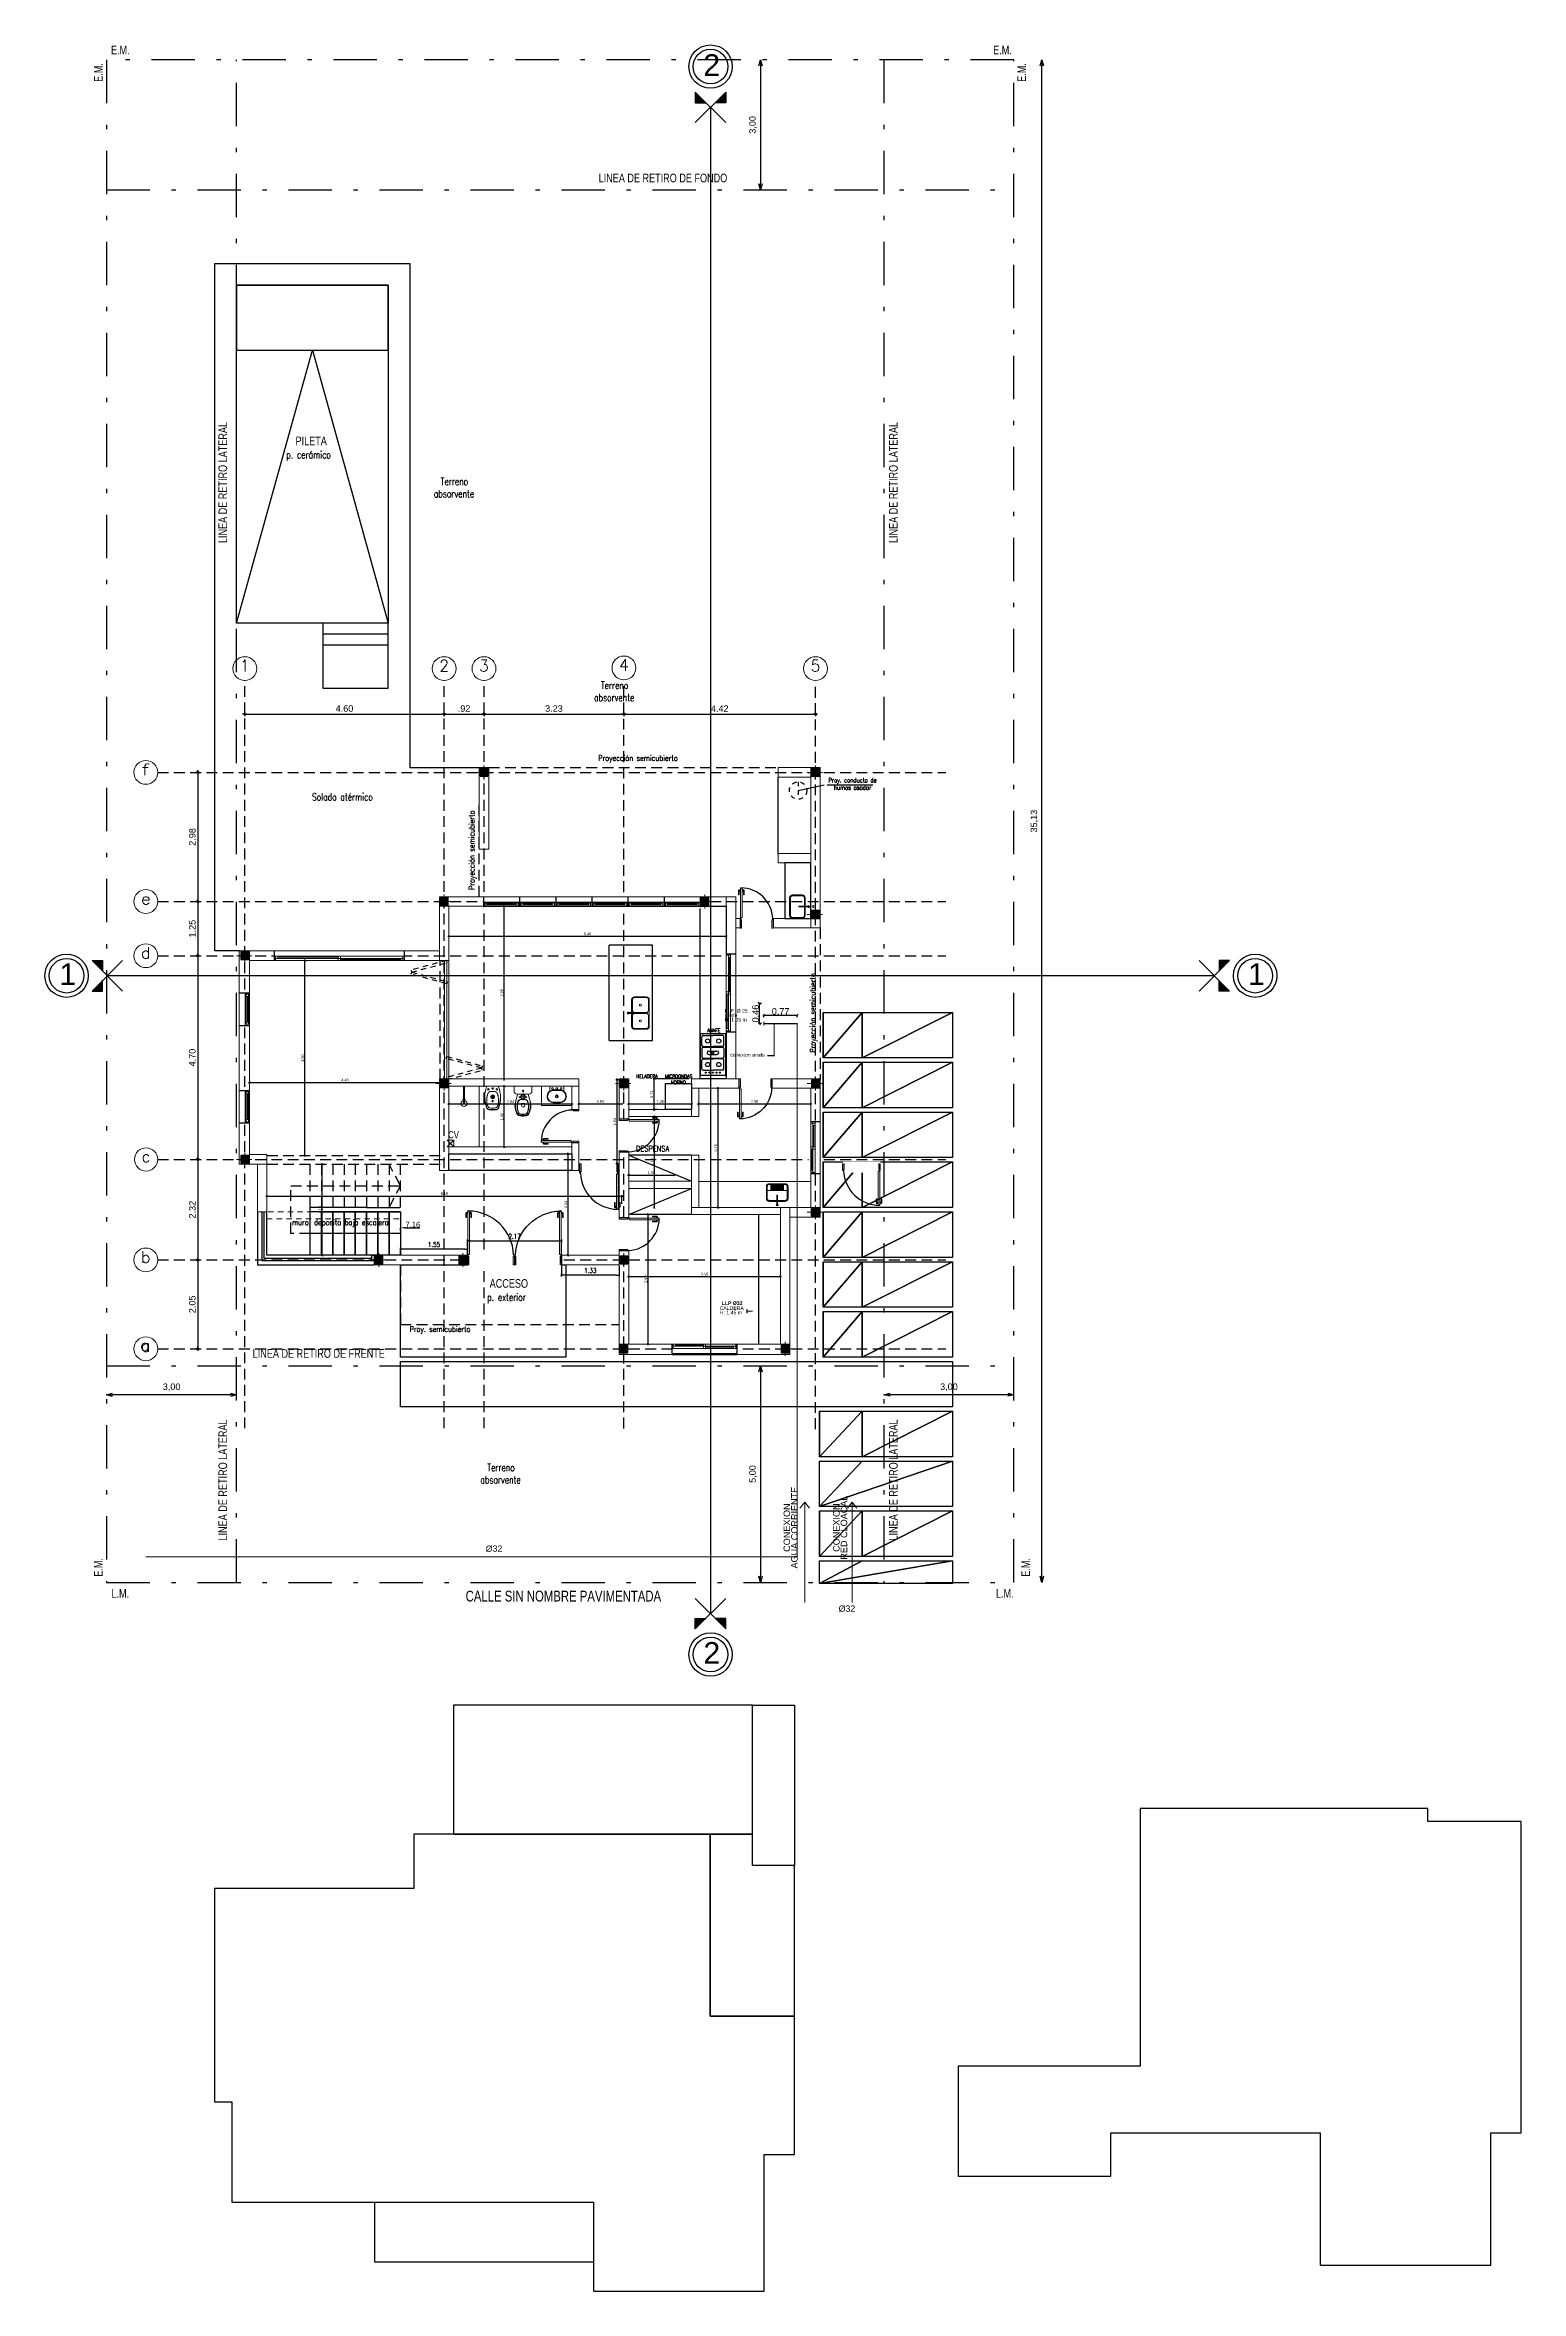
# Model space of a CAD drawing. Header units: millimetres. Extents: x 299 to 493, y -175 to -78.
# Drawn here: x 421.7 to 455.7, y -175.2 to -123.3 of the extents above; entities that cross this region are included whole.
import ezdxf
from ezdxf.enums import TextEntityAlignment as Align

# ---------------------------------------------------------------- set-up
doc = ezdxf.new("R2010")
doc.units = ezdxf.units.MM
for name, pattern in [('$3$HIDDEN', [0.375, 0.25, -0.125]), ('0SUIP_PLANTAS$0$HIDDEN2', [0.1875, 0.125, -0.0625]), ('BORDER2', [0.875, 0.25, -0.125, 0.25, -0.125, 0, -0.125]), ('DASHDOT', [1, 0.5, -0.25, 0, -0.25]), ('DASHED2', [9.525, 6.35, -3.175]), ('HIDDEN', [0.375, 0.25, -0.125]), ('HIDDEN2', [0.1875, 0.125, -0.0625])]:
    doc.linetypes.add(name, pattern=pattern)
for name, color, linetype in [('$0$MUEBLE', 8, 'Continuous'), ('0-FINITO', 253, 'Continuous'), ('0-Solados', 251, 'Continuous'), ('0-TEXTO', 4, 'Continuous'), ('0-VISTA 2', 2, 'Continuous'), ('005 SOLADOS', 8, 'Continuous'), ('005ABERTURAS240', 240, 'Continuous'), ('005MUROS251', 251, 'Continuous'), ('02AGUA FRIA170', 170, 'Continuous'), ('02GAS30', 30, 'Continuous'), ('04', 4, 'Continuous'), ('ARQ-PROYECCIONES', 9, 'HIDDEN'), ('B-COTAS', 1, 'Continuous'), ('BARANDAS', 6, 'Continuous'), ('DIM-COTAS', 2, 'Continuous'), ('ejes divisorios', 3, 'DASHDOT'), ('MUEBLE', 8, 'Continuous')]:
    doc.layers.add(name, color=color, linetype=linetype)
for name, color, linetype, lineweight in [('0-COTAS', 11, 'Continuous', 15), ('0.10', 7, 'Continuous', 13), ('005', 240, 'Continuous', 5), ('01MUEBLES251', 251, 'Continuous', 9), ('01MUEBLES251-RefEdit0', 251, 'Continuous', 9), ('02', 2, 'Continuous', 20), ('03', 3, 'Continuous', 30), ('A-GENM', 13, 'Continuous', 18), ('A-WALL', 3, 'Continuous', 9)]:
    doc.layers.add(name, color=color, linetype=linetype, lineweight=lineweight)
doc.styles.add('Arial', font='arial.ttf', dxfattribs={"height": 0.15})
doc.styles.add('COTAS', font='ROMANS.shx', dxfattribs={"width": 0.7})
doc.styles.add('CYPETXT_romans', font='romans__.ttf', dxfattribs={"height": 0.2})
doc.styles.add('DESLOC', font='arial.ttf', dxfattribs={"width": 0.75})
doc.styles.add('RomanS', font='romans.shx')
doc.styles.add('Soledad', font='swissl.ttf')
doc.styles.get("Standard").update_dxf_attribs({"font": 'arial.ttf'})
doc.styles.add('SWIS', font='arial.ttf')
doc.dimstyles.new('25', dxfattribs={"dimscale": 0, "dimtxt": 0.0625, "dimasz": 0.05, "dimexe": 0.025, "dimexo": 0.0625, "dimgap": 0.025, "dimtad": 1, "dimzin": 0, "dimdsep": 46, "dimtxsty": 'SWIS', "dimblk": 'ARCHTICK', "dimcen": 0.05, "dimdle": 0.025, "dimclrd": 1, "dimclre": 8, "dimclrt": 1, "dimazin": 0, "dimtfac": 1, "dimtix": 1, "dimtofl": 0, "dimtmove": 1, "dimatfit": 0, "dimfxl": 1, "dimtolj": 1, "dimtzin": 0, "dimlwd": -1, "dimlwe": -1, "dimarcsym": 0})
doc.dimstyles.new('CotaNº1', dxfattribs={"dimtxt": 0.15, "dimasz": 0.14, "dimexe": 0, "dimexo": 0.5, "dimgap": 0.08, "dimtad": 1, "dimzin": 4, "dimtxsty": 'Arial', "dimblk": 'OPEN30', "dimcen": 0.3, "dimse1": 1, "dimse2": 1, "dimaunit": 1, "dimazin": 0, "dimtfac": 1, "dimtmove": 0, "dimatfit": 2, "dimfxl": 1, "dimarcsym": 0})
doc.dimstyles.new('COTAS 196', dxfattribs={"dimtxt": 0.15, "dimasz": 0.05, "dimexe": 0.01, "dimexo": 1e-05, "dimgap": 0.01, "dimtad": 1, "dimrnd": 0.0005, "dimzin": 1, "dimdsep": 46, "dimtxsty": 'Arial', "dimblk": 'OBLIQUE', "dimcen": 0, "dimclrd": 256, "dimclre": 256, "dimclrt": 256, "dimadec": 0, "dimazin": 0, "dimtfac": 1, "dimtmove": 0, "dimatfit": 3, "dimfxl": 0.05, "dimfxlon": 1, "dimlwd": -1, "dimlwe": -1, "dimarcsym": 0})
doc.dimstyles.new('COTAS PARCIALES 196', dxfattribs={"dimtxt": 0.125, "dimasz": 0.125, "dimexe": 0, "dimexo": 0, "dimgap": 0.01, "dimtad": 1, "dimjust": 2, "dimzin": 1, "dimdsep": 46, "dimtxsty": 'Soledad', "dimcen": 2.5, "dimse1": 1, "dimsd1": 1, "dimclrd": 256, "dimclre": 256, "dimclrt": 256, "dimazin": 0, "dimtfac": 1, "dimtmove": 0, "dimatfit": 2, "dimldrblk": 'OPEN90', "dimfxl": 0.3, "dimfxlon": 1, "dimlwd": -1, "dimlwe": -1, "dimarcsym": 0})
doc.dimstyles.new('COTAS-50', dxfattribs={"dimscale": 0.5, "dimtxt": 0.22, "dimasz": 0.12, "dimexe": 0.05, "dimexo": 0.05, "dimgap": 0.1, "dimtad": 1, "dimzin": 0, "dimdsep": 46, "dimtxsty": 'COTAS', "dimblk1": 'COTA_N', "dimblk2": 'COTA_N', "dimsah": 1, "dimcen": 0.09, "dimclrd": 8, "dimclre": 8, "dimclrt": 256, "dimadec": 0, "dimazin": 0, "dimtfac": 1, "dimtofl": 0, "dimtmove": 2, "dimatfit": 3, "dimldrblk": 'DOT', "dimfxl": 1, "dimtolj": 1, "dimtzin": 0, "dimlwd": -1, "dimarcsym": 0})
doc.dimstyles.new('DIM100', dxfattribs={"dimtxt": 0.16, "dimasz": 0.1, "dimexe": 0, "dimexo": 0, "dimgap": 0.12, "dimtad": 1, "dimzin": 4, "dimdsep": 46, "dimtxsty": 'RomanS', "dimblk1": 'DIMBLK', "dimblk2": 'DIMBLK', "dimsah": 1, "dimcen": 0, "dimse1": 1, "dimse2": 1, "dimclrd": 8, "dimclre": 2, "dimclrt": 2, "dimadec": 0, "dimazin": 0, "dimtfac": 1, "dimtix": 1, "dimtmove": 2, "dimatfit": 3, "dimldrblk": 'DIMBLK', "dimfxl": 1, "dimtvp": 1.75, "dimtolj": 1, "dimtzin": 4, "dimarcsym": 0})

# ---------------------------------------------------------------- blocks, each defined once
blk = doc.blocks.new('_Open30')
at = {"color": 0, "linetype": 'ByBlock', "lineweight": -2}
for p, q in [((-1, 0.27), (0, 0)), ((0, 0), (-1, -0.27)), ((0, 0), (-1, 0))]:
    blk.add_line(p, q, dxfattribs=at)
blk = doc.blocks.new('*D452')
at = {"layer": '0-COTAS', "color": 0, "lineweight": -2, "transparency": 16777216}
blk.add_line((88.58, -71.528), (85.86, -71.528), dxfattribs=at)
at = {"layer": 'Defpoints', "color": 0, "transparency": 16777216}
for p in [(85.72, -61.773), (88.72, -61.773), (85.72, -71.528)]:
    blk.add_point(p, dxfattribs=at)
at = {"layer": '0-COTAS', "color": 0, "lineweight": -2, "transparency": 16777216, "xscale": 0.14, "yscale": 0.14, "zscale": 0.14, "rotation": 180}
blk.add_blockref('_Open30', (85.72, -71.528), dxfattribs=at)
at = {"layer": '0-COTAS', "color": 0, "lineweight": -2, "transparency": 16777216, "xscale": 0.14, "yscale": 0.14, "zscale": 0.14}
blk.add_blockref('_Open30', (88.72, -71.528), dxfattribs=at)
at = {"layer": '0-COTAS', "color": 0, "transparency": 16777216, "insert": (87.22, -71.358), "char_height": 0.15, "attachment_point": 5, "style": 'Arial'}
blk.add_mtext('3,00', dxfattribs=at)
blk = doc.blocks.new('*D453')
at = {"layer": '0-COTAS', "color": 0, "lineweight": -2, "transparency": 16777216}
blk.add_line((106.52, -71.527), (103.8, -71.527), dxfattribs=at)
at = {"layer": 'Defpoints', "color": 0, "transparency": 16777216}
for p in [(103.66, -71.527), (103.66, -76.83), (106.66, -76.83)]:
    blk.add_point(p, dxfattribs=at)
at = {"layer": '0-COTAS', "color": 0, "lineweight": -2, "transparency": 16777216, "xscale": 0.14, "yscale": 0.14, "zscale": 0.14, "rotation": 180}
blk.add_blockref('_Open30', (103.66, -71.527), dxfattribs=at)
at = {"layer": '0-COTAS', "color": 0, "lineweight": -2, "transparency": 16777216, "xscale": 0.14, "yscale": 0.14, "zscale": 0.14}
blk.add_blockref('_Open30', (106.66, -71.527), dxfattribs=at)
at = {"layer": '0-COTAS', "color": 0, "transparency": 16777216, "insert": (105.16, -71.357), "char_height": 0.15, "attachment_point": 5, "style": 'Arial'}
blk.add_mtext('3,00', dxfattribs=at)
blk = doc.blocks.new('*D454')
at = {"layer": '0-COTAS', "color": 0, "lineweight": -2, "transparency": 16777216}
blk.add_line((100.811, -70.998), (100.811, -75.718), dxfattribs=at)
at = {"layer": 'Defpoints', "color": 0, "transparency": 16777216}
for p in [(96.871, -70.858), (96.871, -75.858), (100.811, -75.858)]:
    blk.add_point(p, dxfattribs=at)
at = {"layer": '0-COTAS', "color": 0, "lineweight": -2, "transparency": 16777216, "xscale": 0.14, "yscale": 0.14, "zscale": 0.14}
for p, rotation in [((100.811, -70.858), 90), ((100.811, -75.858), 270)]:
    blk.add_blockref('_Open30', p, dxfattribs=dict(at, rotation=rotation))
at = {"layer": '0-COTAS', "color": 0, "transparency": 16777216, "insert": (100.64, -73.358), "char_height": 0.15, "attachment_point": 5, "rotation": 90, "style": 'Arial'}
blk.add_mtext('5,00', dxfattribs=at)
blk = doc.blocks.new('*D455')
at = {"layer": '0-COTAS', "color": 0, "lineweight": -2, "transparency": 16777216}
blk.add_line((100.811, -40.868), (100.811, -43.588), dxfattribs=at)
at = {"layer": 'Defpoints', "color": 0, "transparency": 16777216}
for p in [(96.19, -40.728), (96.19, -43.728), (100.811, -43.728)]:
    blk.add_point(p, dxfattribs=at)
at = {"layer": '0-COTAS', "color": 0, "lineweight": -2, "transparency": 16777216, "xscale": 0.14, "yscale": 0.14, "zscale": 0.14}
for p, rotation in [((100.811, -40.728), 90), ((100.811, -43.728), 270)]:
    blk.add_blockref('_Open30', p, dxfattribs=dict(at, rotation=rotation))
at = {"layer": '0-COTAS', "color": 0, "transparency": 16777216, "insert": (100.64, -42.228), "char_height": 0.15, "attachment_point": 5, "rotation": 90, "style": 'Arial'}
blk.add_mtext('3,00', dxfattribs=at)
blk = doc.blocks.new('*D456')
at = {"layer": '0-COTAS', "color": 0, "lineweight": -2, "transparency": 16777216}
blk.add_line((107.304, -75.718), (107.304, -40.868), dxfattribs=at)
at = {"layer": 'Defpoints', "color": 0, "transparency": 16777216}
for p in [(106.66, -40.728), (107.304, -40.728), (106.66, -75.858)]:
    blk.add_point(p, dxfattribs=at)
at = {"layer": '0-COTAS', "color": 0, "lineweight": -2, "transparency": 16777216, "xscale": 0.14, "yscale": 0.14, "zscale": 0.14}
for p, rotation in [((107.304, -40.728), 90), ((107.304, -75.858), 270)]:
    blk.add_blockref('_Open30', p, dxfattribs=dict(at, rotation=rotation))
at = {"layer": '0-COTAS', "color": 0, "transparency": 16777216, "insert": (107.134, -58.293), "char_height": 0.15, "attachment_point": 5, "rotation": 90, "style": 'Arial'}
blk.add_mtext('35,13', dxfattribs=at)
blk = doc.blocks.new('26')
at = {"color": 0}
for p, q in [((4436.6, 13479.6), (4532.2, 13479.6)), ((4436.6, 13479.6), (4436.6, 13419.3)), ((4436.6, 13478.1), (4532.2, 13478.1)), ((4532.2, 13479.6), (4532.2, 13419.3)), ((4440.2, 13471.6), (4440.2, 13449.7)), ((4440.2, 13426.4), (4440.2, 13449.7)), ((4462.9, 13474.4), (4443, 13474.4)), ((4462.9, 13423.6), (4443, 13423.6)), ((4465.7, 13471.6), (4465.7, 13449.7)), ((4465.7, 13426.4), (4465.7, 13449.7)), ((4467.3, 13426.4), (4467.3, 13471.6)), ((4470.1, 13474.4), (4490, 13474.4)), ((4470.1, 13423.6), (4490, 13423.6)), ((4476.1, 13439.6), (4476.1, 13458.3)), ((4484, 13439.6), (4484, 13458.3)), ((4492.8, 13426.4), (4492.8, 13471.6)), ((4494.4, 13471.6), (4494.4, 13449.7)), ((4494.4, 13471.6), (4494.4, 13449.7)), ((4494.4, 13426.4), (4494.4, 13449.7)), ((4517.1, 13474.4), (4497.2, 13474.4)), ((4517.1, 13423.6), (4497.2, 13423.6)), ((4519.9, 13471.6), (4519.9, 13449.7)), ((4519.9, 13426.4), (4519.9, 13449.7)), ((4436.6, 13419.3), (4532.2, 13419.3))]:
    blk.add_line(p, q, dxfattribs=at)
for centre, radius in [((4452.9, 13462.5), 4.82), ((4452.9, 13436.8), 4.82), ((4480.1, 13449), 2.16), ((4507.2, 13462.5), 4.82), ((4507.2, 13436.8), 4.82), ((4525.9, 13465.1), 1.26), ((4525.9, 13457), 1.26), ((4525.9, 13449), 1.26), ((4525.9, 13440.9), 1.26), ((4525.9, 13432.9), 1.26)]:
    blk.add_circle(centre, radius, dxfattribs=at)
for centre, radius, start, end in [((4443, 13471.6), 2.81, 90, 180), ((4443, 13426.4), 2.81, 180, 270), ((4462.9, 13471.6), 2.81, 0, 90), ((4462.9, 13426.4), 2.81, 270, 0), ((4470.1, 13471.6), 2.81, 90, 180), ((4470.1, 13426.4), 2.81, 180, 270), ((4480.1, 13458.3), 3.97, 0, 180), ((4480.1, 13439.6), 3.97, 180, 0), ((4490, 13471.6), 2.81, 0, 90), ((4490, 13426.4), 2.81, 270, 0), ((4497.2, 13471.6), 2.81, 90, 180), ((4497.2, 13426.4), 2.81, 180, 270), ((4517.1, 13471.6), 2.81, 0, 90), ((4517.1, 13426.4), 2.81, 270, 0)]:
    blk.add_arc(centre, radius, start, end, dxfattribs=at)
blk = doc.blocks.new('*U511')
at = {"color": 7}
blk.add_wipeout([(92.067, -494.465), (92.067, -494.145), (89.067, -494.145), (89.067, -494.465)], dxfattribs=at).dxf.layer = 'A-GENM'
at = {"layer": '005'}
for points in [[(89.067, -494.195), (92.067, -494.195)], [(89.067, -494.415), (92.067, -494.415)], [(89.097, -494.415), (90.542, -494.415)], [(89.147, -494.315), (90.542, -494.315)], [(89.147, -494.34), (90.542, -494.34)], [(90.542, -494.365), (89.147, -494.365)], [(90.592, -494.315), (92.037, -494.315)], [(91.987, -494.365), (90.592, -494.365)], [(90.592, -494.39), (91.987, -494.39)], [(90.592, -494.415), (91.987, -494.415)]]:
    blk.add_lwpolyline(points, dxfattribs=at)
for points in [[(89.097, -494.415), (89.067, -494.415), (89.067, -494.315), (89.097, -494.315)], [(89.097, -494.315), (89.147, -494.315), (89.147, -494.365), (89.097, -494.365)], [(90.542, -494.315), (90.592, -494.315), (90.592, -494.365), (90.542, -494.365)], [(90.542, -494.365), (90.592, -494.365), (90.592, -494.415), (90.542, -494.415)], [(91.987, -494.365), (92.037, -494.365), (92.037, -494.415), (91.987, -494.415)], [(92.037, -494.415), (92.067, -494.415), (92.067, -494.315), (92.037, -494.315)]]:
    blk.add_lwpolyline(points, close=True, dxfattribs=at)
at = {"layer": '03'}
for points in [[(89.067, -494.195), (89.067, -494.415)], [(92.067, -494.195), (92.067, -494.415)]]:
    blk.add_lwpolyline(points, dxfattribs=at)
blk = doc.blocks.new('*U507')
at = {"layer": '02'}
for p, q in [((90.524, -493.642), (90.524, -493.552)), ((90.524, -493.642), (90.539, -493.642)), ((90.539, -493.642), (90.539, -493.552)), ((90.547, -493.529), (90.565, -493.529)), ((90.547, -493.544), (90.565, -493.544)), ((90.565, -493.557), (90.565, -493.517)), ((90.565, -493.517), (90.57, -493.517)), ((90.565, -493.557), (90.57, -493.557)), ((90.615, -493.517), (90.61, -493.517)), ((90.615, -493.557), (90.61, -493.557)), ((90.615, -493.557), (90.615, -493.517)), ((90.633, -493.529), (90.615, -493.529)), ((90.633, -493.544), (90.615, -493.544)), ((90.64, -493.642), (90.64, -493.552)), ((90.655, -493.642), (90.64, -493.642)), ((90.655, -493.642), (90.655, -493.552))]:
    blk.add_line(p, q, dxfattribs=at)
for centre, radius, start, end in [((90.547, -493.552), 0.0225, 90, 180.0349), ((90.547, -493.552), 0.0075, 90, 180.0349), ((90.633, -493.552), 0.0225, 359.9651, 90), ((90.633, -493.552), 0.0075, 359.9651, 90)]:
    blk.add_arc(centre, radius, start, end, dxfattribs=at)
at = {"color": 7}
blk.add_wipeout([(90.565, -494.465), (91.325, -494.465), (91.325, -494.14), (90.565, -494.14)], dxfattribs=at).dxf.layer = 'A-GENM'
at = {"layer": '005ABERTURAS240'}
blk.add_arc((90.579, -494.221), 0.735, 2.1496, 89.9592, dxfattribs=at)
at = {"layer": '02'}
for points in [[(90.61, -494.176), (90.61, -493.492), (90.58, -493.492), (90.58, -493.487), (90.57, -493.487), (90.57, -494.181), (90.58, -494.181), (90.58, -494.176)], [(90.565, -494.19), (90.58, -494.19), (90.58, -494.22), (90.595, -494.22), (90.595, -494.355), (90.565, -494.355)], [(91.325, -494.19), (91.31, -494.19), (91.31, -494.22), (91.295, -494.22), (91.295, -494.355), (91.325, -494.355)]]:
    blk.add_lwpolyline(points, close=True, dxfattribs=at)
blk.add_circle((90.576, -494.186), 0.004, dxfattribs=at)
at = {"layer": '03'}
for points in [[(90.565, -494.19), (90.565, -494.355)], [(91.325, -494.19), (91.325, -494.355)]]:
    blk.add_lwpolyline(points, dxfattribs=at)
blk = doc.blocks.new('bidet roca monaco')
at = {"layer": '01MUEBLES251'}
for p, q in [((-1.479, -18.896), (-1.479, -18.899)), ((-1.479, -18.899), (-1.479, -18.902)), ((-1.479, -18.902), (-1.479, -18.905)), ((-1.479, -18.905), (-1.479, -18.908)), ((-1.479, -18.908), (-1.479, -18.911)), ((-1.479, -18.911), (-1.479, -18.914)), ((-1.479, -18.914), (-1.479, -18.917)), ((-1.182, -19.167), (-1.409, -19.167))]:
    blk.add_line(p, q, dxfattribs=at)
for points in [[(-1.295, -18.617), (-1.303, -18.618), (-1.31, -18.618), (-1.317, -18.618), (-1.322, -18.618), (-1.327, -18.618), (-1.332, -18.618), (-1.336, -18.618), (-1.339, -18.618), (-1.343, -18.618), (-1.346, -18.619), (-1.349, -18.619), (-1.352, -18.619)], [(-1.295, -18.627), (-1.339, -18.628), (-1.343, -18.628), (-1.346, -18.628), (-1.349, -18.628), (-1.352, -18.628)], [(-1.295, -18.617), (-1.287, -18.618), (-1.28, -18.618), (-1.274, -18.618), (-1.268, -18.618), (-1.263, -18.618), (-1.259, -18.618), (-1.255, -18.618), (-1.251, -18.618), (-1.248, -18.619), (-1.244, -18.619), (-1.241, -18.619), (-1.238, -18.619)], [(-1.295, -18.627), (-1.251, -18.628), (-1.248, -18.628), (-1.244, -18.628), (-1.241, -18.628), (-1.239, -18.628)], [(-1.295, -18.627), (-1.295, -18.627)], [(-1.295, -18.627), (-1.295, -18.627)], [(-1.435, -18.69), (-1.436, -18.692), (-1.437, -18.696), (-1.438, -18.699), (-1.439, -18.702), (-1.44, -18.705), (-1.441, -18.708), (-1.442, -18.712), (-1.443, -18.715), (-1.444, -18.718), (-1.445, -18.721), (-1.446, -18.725), (-1.446, -18.728), (-1.447, -18.731), (-1.448, -18.734), (-1.449, -18.737), (-1.45, -18.741), (-1.451, -18.744), (-1.452, -18.747), (-1.452, -18.75), (-1.453, -18.754), (-1.454, -18.757), (-1.455, -18.76), (-1.456, -18.763), (-1.457, -18.767), (-1.457, -18.77), (-1.458, -18.773), (-1.459, -18.776), (-1.46, -18.78), (-1.46, -18.783), (-1.461, -18.786), (-1.462, -18.789), (-1.462, -18.792), (-1.463, -18.796), (-1.464, -18.799), (-1.464, -18.802), (-1.465, -18.805), (-1.466, -18.808), (-1.466, -18.812), (-1.467, -18.815), (-1.467, -18.818), (-1.468, -18.821), (-1.468, -18.824)], [(-1.425, -18.912), (-1.429, -18.886), (-1.429, -18.885), (-1.429, -18.883), (-1.429, -18.882), (-1.429, -18.88), (-1.429, -18.879), (-1.43, -18.877), (-1.43, -18.875), (-1.43, -18.872), (-1.43, -18.87), (-1.43, -18.868), (-1.43, -18.865), (-1.43, -18.862), (-1.43, -18.86), (-1.43, -18.857), (-1.43, -18.855), (-1.43, -18.852), (-1.43, -18.849), (-1.43, -18.847), (-1.43, -18.844), (-1.43, -18.842), (-1.43, -18.839), (-1.43, -18.836), (-1.43, -18.834), (-1.43, -18.831), (-1.43, -18.829), (-1.43, -18.826), (-1.43, -18.823), (-1.43, -18.821), (-1.43, -18.818), (-1.43, -18.816), (-1.429, -18.813), (-1.429, -18.81), (-1.429, -18.808), (-1.429, -18.805), (-1.429, -18.803), (-1.429, -18.8), (-1.429, -18.797), (-1.428, -18.795), (-1.428, -18.792), (-1.428, -18.79), (-1.428, -18.787), (-1.427, -18.784), (-1.427, -18.782), (-1.427, -18.779), (-1.426, -18.777), (-1.426, -18.774), (-1.426, -18.771), (-1.425, -18.769), (-1.425, -18.766), (-1.424, -18.764), (-1.424, -18.761), (-1.423, -18.758), (-1.423, -18.756), (-1.422, -18.753), (-1.422, -18.751), (-1.421, -18.748), (-1.421, -18.746), (-1.42, -18.743), (-1.42, -18.741), (-1.419, -18.739), (-1.419, -18.737), (-1.418, -18.735), (-1.418, -18.733), (-1.417, -18.732), (-1.417, -18.73), (-1.417, -18.729), (-1.416, -18.727), (-1.416, -18.726), (-1.415, -18.725), (-1.415, -18.723), (-1.414, -18.722), (-1.414, -18.721), (-1.413, -18.719), (-1.413, -18.718), (-1.412, -18.717), (-1.412, -18.715), (-1.411, -18.714), (-1.411, -18.713), (-1.41, -18.712), (-1.41, -18.71), (-1.409, -18.709), (-1.408, -18.708), (-1.408, -18.706), (-1.407, -18.705), (-1.406, -18.704), (-1.406, -18.702), (-1.405, -18.701), (-1.404, -18.7), (-1.403, -18.699), (-1.403, -18.697), (-1.402, -18.696), (-1.401, -18.695), (-1.4, -18.693), (-1.399, -18.692), (-1.398, -18.691), (-1.397, -18.689), (-1.396, -18.688), (-1.395, -18.687), (-1.393, -18.686), (-1.392, -18.684), (-1.39, -18.683), (-1.389, -18.682), (-1.387, -18.68), (-1.385, -18.679), (-1.383, -18.678), (-1.38, -18.676), (-1.378, -18.675), (-1.374, -18.673), (-1.37, -18.672), (-1.366, -18.67), (-1.36, -18.668), (-1.359, -18.668)], [(-1.295, -19.046), (-1.309, -19.046), (-1.32, -19.045), (-1.329, -19.044), (-1.337, -19.044), (-1.343, -19.043), (-1.349, -19.042), (-1.353, -19.041), (-1.356, -19.04), (-1.359, -19.04), (-1.362, -19.039), (-1.364, -19.038), (-1.366, -19.038), (-1.368, -19.037), (-1.369, -19.036), (-1.371, -19.036), (-1.372, -19.035), (-1.373, -19.034), (-1.375, -19.034), (-1.376, -19.033), (-1.377, -19.032), (-1.378, -19.032), (-1.379, -19.031), (-1.38, -19.03), (-1.381, -19.03), (-1.381, -19.029), (-1.382, -19.028), (-1.383, -19.028), (-1.384, -19.027), (-1.384, -19.026), (-1.385, -19.026), (-1.386, -19.025), (-1.386, -19.024), (-1.387, -19.024), (-1.388, -19.023), (-1.388, -19.022), (-1.389, -19.022), (-1.39, -19.021), (-1.39, -19.02), (-1.391, -19.019), (-1.392, -19.018), (-1.393, -19.017), (-1.393, -19.016), (-1.394, -19.015), (-1.395, -19.014), (-1.396, -19.013), (-1.397, -19.011), (-1.398, -19.01), (-1.398, -19.009), (-1.399, -19.008), (-1.4, -19.006), (-1.401, -19.005), (-1.401, -19.004), (-1.402, -19.002), (-1.403, -19.001), (-1.403, -19), (-1.404, -18.998), (-1.405, -18.997), (-1.405, -18.996), (-1.406, -18.995), (-1.406, -18.993), (-1.407, -18.992), (-1.407, -18.991), (-1.408, -18.989), (-1.408, -18.988), (-1.409, -18.987), (-1.409, -18.985), (-1.41, -18.984), (-1.41, -18.983), (-1.411, -18.981), (-1.411, -18.98), (-1.412, -18.978), (-1.413, -18.976), (-1.413, -18.974), (-1.414, -18.972), (-1.414, -18.969), (-1.415, -18.967), (-1.416, -18.965), (-1.416, -18.962), (-1.417, -18.959), (-1.417, -18.957), (-1.418, -18.954), (-1.418, -18.952), (-1.419, -18.949), (-1.42, -18.946), (-1.42, -18.944), (-1.421, -18.941), (-1.421, -18.939), (-1.422, -18.936), (-1.422, -18.933), (-1.423, -18.931), (-1.423, -18.928), (-1.423, -18.926), (-1.424, -18.923), (-1.424, -18.92), (-1.425, -18.918), (-1.425, -18.915), (-1.425, -18.913), (-1.426, -18.91), (-1.426, -18.908), (-1.426, -18.906)], [(-1.295, -19.046), (-1.282, -19.046), (-1.271, -19.045), (-1.261, -19.044), (-1.254, -19.044), (-1.247, -19.043), (-1.242, -19.042), (-1.238, -19.041), (-1.234, -19.04), (-1.231, -19.04), (-1.229, -19.039), (-1.226, -19.038), (-1.224, -19.038), (-1.223, -19.037), (-1.221, -19.036), (-1.22, -19.036), (-1.218, -19.035), (-1.217, -19.034), (-1.216, -19.034), (-1.215, -19.033), (-1.214, -19.032), (-1.213, -19.032), (-1.212, -19.031), (-1.211, -19.03), (-1.21, -19.03), (-1.209, -19.029), (-1.208, -19.028), (-1.208, -19.028), (-1.207, -19.027), (-1.206, -19.026), (-1.205, -19.026), (-1.205, -19.025), (-1.204, -19.025), (-1.204, -19.024), (-1.203, -19.023), (-1.202, -19.023), (-1.202, -19.022), (-1.201, -19.021), (-1.2, -19.02), (-1.2, -19.019), (-1.199, -19.018), (-1.198, -19.017), (-1.197, -19.016), (-1.196, -19.015), (-1.196, -19.014), (-1.195, -19.013), (-1.194, -19.012), (-1.193, -19.01), (-1.192, -19.009), (-1.191, -19.008), (-1.191, -19.006), (-1.19, -19.005), (-1.189, -19.004), (-1.189, -19.002), (-1.188, -19.001), (-1.187, -19), (-1.187, -18.999), (-1.186, -18.997), (-1.185, -18.996), (-1.185, -18.995), (-1.184, -18.993), (-1.184, -18.992), (-1.183, -18.991), (-1.183, -18.989), (-1.182, -18.988), (-1.182, -18.987), (-1.181, -18.986), (-1.181, -18.984), (-1.18, -18.983), (-1.18, -18.981), (-1.179, -18.98), (-1.179, -18.978), (-1.178, -18.976), (-1.178, -18.974), (-1.177, -18.972), (-1.176, -18.97), (-1.176, -18.967), (-1.175, -18.965), (-1.175, -18.962), (-1.174, -18.96), (-1.173, -18.957), (-1.173, -18.954), (-1.172, -18.952), (-1.172, -18.949), (-1.171, -18.947), (-1.171, -18.944), (-1.17, -18.941), (-1.17, -18.939), (-1.169, -18.936), (-1.169, -18.934), (-1.168, -18.931), (-1.168, -18.928), (-1.167, -18.926), (-1.167, -18.923), (-1.166, -18.921), (-1.166, -18.918), (-1.166, -18.915), (-1.165, -18.913), (-1.165, -18.91), (-1.165, -18.908), (-1.164, -18.906)], [(-1.165, -18.912), (-1.162, -18.886), (-1.162, -18.885), (-1.162, -18.884), (-1.161, -18.882), (-1.161, -18.88), (-1.161, -18.879), (-1.161, -18.877), (-1.161, -18.875), (-1.161, -18.872), (-1.161, -18.87), (-1.161, -18.868), (-1.16, -18.865), (-1.16, -18.862), (-1.16, -18.86), (-1.16, -18.857), (-1.16, -18.855), (-1.16, -18.852), (-1.16, -18.849), (-1.16, -18.847), (-1.16, -18.844), (-1.161, -18.842), (-1.161, -18.839), (-1.161, -18.836), (-1.161, -18.834), (-1.161, -18.831), (-1.161, -18.829), (-1.161, -18.826), (-1.161, -18.823), (-1.161, -18.821), (-1.161, -18.818), (-1.161, -18.816), (-1.161, -18.813), (-1.161, -18.81), (-1.161, -18.808), (-1.161, -18.805), (-1.162, -18.803), (-1.162, -18.8), (-1.162, -18.797), (-1.162, -18.795), (-1.162, -18.792), (-1.163, -18.79), (-1.163, -18.787), (-1.163, -18.784), (-1.163, -18.782), (-1.164, -18.779), (-1.164, -18.777), (-1.165, -18.774), (-1.165, -18.771), (-1.165, -18.769), (-1.166, -18.766), (-1.166, -18.764), (-1.167, -18.761), (-1.167, -18.758), (-1.168, -18.756), (-1.168, -18.753), (-1.169, -18.751), (-1.169, -18.748), (-1.17, -18.746), (-1.17, -18.743), (-1.171, -18.741), (-1.171, -18.739), (-1.172, -18.737), (-1.172, -18.735), (-1.173, -18.733), (-1.173, -18.732), (-1.174, -18.73), (-1.174, -18.729), (-1.174, -18.727), (-1.175, -18.726), (-1.175, -18.725), (-1.176, -18.723), (-1.176, -18.722), (-1.177, -18.721), (-1.177, -18.719), (-1.178, -18.718), (-1.178, -18.717), (-1.179, -18.716), (-1.179, -18.714), (-1.18, -18.713), (-1.18, -18.712), (-1.181, -18.71), (-1.182, -18.709), (-1.182, -18.708), (-1.183, -18.706), (-1.183, -18.705), (-1.184, -18.704), (-1.185, -18.703), (-1.186, -18.701), (-1.186, -18.7), (-1.187, -18.699), (-1.188, -18.697), (-1.189, -18.696), (-1.19, -18.695), (-1.191, -18.693), (-1.192, -18.692), (-1.193, -18.691), (-1.194, -18.69), (-1.195, -18.688), (-1.196, -18.687), (-1.197, -18.686), (-1.199, -18.684), (-1.2, -18.683), (-1.202, -18.682), (-1.203, -18.68), (-1.205, -18.679), (-1.207, -18.678), (-1.21, -18.676), (-1.213, -18.675), (-1.216, -18.673), (-1.22, -18.672), (-1.225, -18.67), (-1.23, -18.668), (-1.232, -18.668)], [(-1.155, -18.69), (-1.154, -18.692), (-1.153, -18.696), (-1.152, -18.699), (-1.151, -18.702), (-1.15, -18.705), (-1.149, -18.708), (-1.148, -18.712), (-1.148, -18.715), (-1.147, -18.718), (-1.146, -18.721), (-1.145, -18.725), (-1.144, -18.728), (-1.143, -18.731), (-1.142, -18.734), (-1.142, -18.738), (-1.141, -18.741), (-1.14, -18.744), (-1.139, -18.747), (-1.138, -18.751), (-1.137, -18.754), (-1.136, -18.757), (-1.136, -18.76), (-1.135, -18.763), (-1.134, -18.767), (-1.133, -18.77), (-1.132, -18.773), (-1.132, -18.776), (-1.131, -18.78), (-1.13, -18.783), (-1.129, -18.786), (-1.129, -18.789), (-1.128, -18.792), (-1.127, -18.796), (-1.127, -18.799), (-1.126, -18.802), (-1.126, -18.805), (-1.125, -18.809), (-1.124, -18.812), (-1.124, -18.815), (-1.123, -18.818), (-1.123, -18.821), (-1.123, -18.824)]]:
    blk.add_lwpolyline(points, dxfattribs=at)
for centre, radius in [((-1.392, -19.094), 0.0182), ((-1.295, -18.922), 0.0437), ((-1.295, -18.922), 0.0229), ((-1.295, -19.115), 0.0172), ((-1.295, -18.823), 0.0151), ((-1.198, -19.094), 0.0182)]:
    blk.add_circle(centre, radius, dxfattribs=at)
for centre, radius, start, end in [((-1.353, -18.713), 0.0938, 94.9018, 145.387), ((-1.353, -18.713), 0.0844, 94.9018, 140.4556), ((-1.346, -18.759), 0.141, 92.6707, 96.3482), ((-1.346, -18.759), 0.131, 92.6707, 96.3482), ((-1.245, -18.759), 0.131, 83.6264, 87.3039), ((-1.245, -18.759), 0.141, 83.6264, 87.3039), ((-1.237, -18.713), 0.0844, 39.519, 85.0728), ((-1.237, -18.713), 0.0938, 34.5877, 85.0728), ((-0.659, -18.879), 0.82, 182.4447, 199.2555), ((-0.109, -18.94), 1.365, 177.765, 180.8542), ((-0.109, -18.947), 1.365, 174.7941, 177.4709), ((-1.277, -18.741), 0.174, 151.8708, 160.547), ((-1.317, -18.735), 0.126, 142.8542, 158.9189), ((-1.409, -19.141), 0.0267, 199.2555, 270), ((-1.295, -18.891), 0.232, 90.015, 106.2798), ((-1.295, -18.891), 0.232, 73.6948, 89.9596), ((-1.182, -19.141), 0.0267, 269.9746, 340.7192), ((-1.273, -18.735), 0.126, 21.0557, 37.1205), ((-1.241, -18.708), 0.0941, 15.0663, 30.9763), ((-1.931, -18.879), 0.82, 340.7192, 357.5299), ((-2.482, -18.947), 1.365, 2.5037, 5.1806), ((-2.482, -18.94), 1.365, 359.1204, 2.2097)]:
    blk.add_arc(centre, radius, start, end, dxfattribs=at)
for points in [[(-1.479, -18.914), (-1.48, -18.873), (-1.478, -18.851), (-1.474, -18.815), (-1.469, -18.786), (-1.462, -18.76), (-1.452, -18.721), (-1.441, -18.684)], [(-1.112, -18.914), (-1.111, -18.873), (-1.113, -18.851), (-1.117, -18.815), (-1.122, -18.786), (-1.129, -18.76), (-1.139, -18.721), (-1.15, -18.684)]]:
    blk.add_spline(points, degree=3, dxfattribs=at)
at = {"layer": '01MUEBLES251-RefEdit0'}
for p, q in [((-1.34, -18.922), (-1.25, -18.922)), ((-1.295, -18.967), (-1.295, -18.877))]:
    blk.add_line(p, q, dxfattribs=at)
for radius in [0.026, 0.02]:
    blk.add_circle((-1.295, -18.922), radius, dxfattribs=at)
blk = doc.blocks.new('inodoro pedestal roca monaco')
at = {"layer": '01MUEBLES251'}
for p, q in [((-4.915, -18.759), (-4.761, -18.759)), ((-4.838, -18.836), (-4.838, -18.682))]:
    blk.add_line(p, q, dxfattribs=at)
for points in [[(-4.976, -18.372, 0.099719), (-5.019, -18.55, 0.058028), (-4.99, -18.709)], [(-4.958, -18.37, 0.03967), (-4.969, -18.387, 0.100883), (-5.011, -18.55)], [(-4.697, -18.372, 0.155239), (-4.742, -18.332, 0.093899), (-4.836, -18.319, 0.093899), (-4.931, -18.332, 0.155239), (-4.976, -18.372)], [(-4.756, -18.377, 0.080392), (-4.836, -18.362, 0.080383), (-4.916, -18.377)], [(-4.682, -18.709, 0.058028), (-4.652, -18.55, 0.099772), (-4.696, -18.372)], [(-4.945, -18.669, 0.028384), (-4.938, -18.679, 0.104541), (-4.919, -18.693)], [(-4.894, -18.693, 0.087349), (-4.836, -18.7, 0.087349), (-4.778, -18.693)], [(-4.752, -18.693, 0.104541), (-4.734, -18.679, 0.028991), (-4.727, -18.669)]]:
    blk.add_lwpolyline(points, format="xyb", dxfattribs=at)
for points in [[(-4.803, -18.609), (-4.839, -18.611), (-4.875, -18.609)], [(-5.042, -18.994), (-5.042, -18.867)], [(-5.012, -18.836), (-5.035, -18.853)], [(-4.65, -19.009), (-5.026, -19.009)], [(-4.671, -18.834), (-4.737, -18.826), (-4.804, -18.822), (-4.871, -18.822), (-4.938, -18.826), (-5.005, -18.834)], [(-4.955, -18.827), (-4.99, -18.708)], [(-4.718, -18.828), (-4.681, -18.708)], [(-4.662, -18.836), (-4.64, -18.853)], [(-4.633, -18.994), (-4.633, -18.867)]]:
    blk.add_lwpolyline(points, dxfattribs=at)
for centre, radius in [((-4.917, -18.758), 0.00757), ((-4.838, -18.759), 0.055), ((-4.838, -18.759), 0.05), ((-4.838, -18.899), 0.0204), ((-4.756, -18.758), 0.00757)]:
    blk.add_circle(centre, radius, dxfattribs=at)
for centre, radius, start, end in [((-4.728, -18.563), 0.284, 175.3769, 189.722), ((-4.203, -18.53), 0.809, 185.8361, 191.4662), ((-4.679, -18.546), 0.293, 169.1264, 204.8101), ((-4.614, -18.535), 0.356, 156.0267, 172.691), ((-4.614, -18.535), 0.35, 156.0273, 185.048), ((-4.673, -18.531), 0.293, 187.065, 203.1764), ((-4.891, -18.424), 0.0868, 113.7089, 141.7101), ((-4.87, -18.62), 0.0762, 199.3375, 251.2591), ((-4.905, -18.406), 0.0367, 109.8505, 156.0313), ((-4.905, -18.406), 0.032, 109.8049, 156.0208), ((-4.847, -18.574), 0.242, 87.6656, 108.9813), ((-4.829, -18.617), 0.261, 91.465, 109.8225), ((-4.69, -18.604), 0.191, 163.1268, 180.1658), ((-4.875, -18.604), 0.00525, 180.2755, 267.8508), ((-4.84, -18.56), 0.0343, 90.3537, 159.4027), ((-4.84, -18.56), 0.0343, 20.5973, 89.6463), ((-4.826, -18.574), 0.242, 71.0142, 92.3365), ((-4.842, -18.617), 0.261, 70.1781, 88.5377), ((-4.819, -18.552), 0.0128, 17.2447, 20.8065), ((-4.99, -18.604), 0.191, 359.8182, 16.8634), ((-4.804, -18.604), 0.00524, 271.9602, 359.9135), ((-4.803, -18.62), 0.0762, 288.7409, 340.6625), ((-4.767, -18.406), 0.032, 23.9792, 70.1951), ((-4.767, -18.406), 0.0367, 23.9683, 70.1849), ((-4.782, -18.424), 0.0866, 38.2789, 66.3517), ((-5.058, -18.535), 0.35, 354.9476, 23.9687), ((-5.058, -18.536), 0.356, 7.3193, 23.963), ((-4.999, -18.531), 0.294, 336.8366, 352.922), ((-4.994, -18.546), 0.293, 335.1899, 10.8736), ((-4.814, -18.444), 0.123, 27.5584, 36.6453), ((-5.083, -18.573), 0.423, 3.023, 26.0658), ((-5.47, -18.53), 0.809, 348.5247, 354.1546), ((-4.945, -18.563), 0.284, 350.278, 4.6231), ((-5.026, -18.867), 0.0169, 124.5713, 180.0214), ((-5.026, -18.994), 0.0168, 180.0104, 219.6118), ((-5.027, -18.993), 0.0169, 228.0921, 276.5613), ((-5.003, -18.851), 0.017, 98.6024, 124.384), ((-4.846, -18.532), 0.176, 245.6123, 273.3198), ((-4.826, -18.532), 0.176, 266.6826, 294.3853), ((-4.674, -18.851), 0.017, 55.616, 81.3976), ((-4.649, -18.993), 0.0169, 263.4387, 311.9079), ((-4.65, -18.867), 0.0169, 359.9786, 55.4287), ((-4.65, -18.994), 0.0168, 320.442, 0.0581)]:
    blk.add_arc(centre, radius, start, end, dxfattribs=at)
blk.add_open_spline([(-4.872, -18.547), (-4.872, -18.548), (-4.873, -18.548), (-4.873, -18.548)], degree=3, dxfattribs=at)
blk = doc.blocks.new('*U434')
at = {"color": 7}
blk.add_wipeout([(91.817, -495.829), (91.817, -495.509), (90.983, -495.509), (90.983, -495.829)], dxfattribs=at).dxf.layer = 'A-GENM'
at = {"layer": '005'}
for points in [[(90.983, -495.559), (91.817, -495.559)], [(90.983, -495.779), (91.817, -495.779)], [(91.013, -495.679), (91.787, -495.679)], [(91.013, -495.779), (91.787, -495.779)], [(91.737, -495.704), (91.063, -495.704)], [(91.063, -495.729), (91.737, -495.729)], [(91.063, -495.754), (91.737, -495.754)]]:
    blk.add_lwpolyline(points, dxfattribs=at)
for points in [[(91.013, -495.779), (90.983, -495.779), (90.983, -495.679), (91.013, -495.679)], [(91.063, -495.704), (91.013, -495.704), (91.013, -495.754), (91.063, -495.754)], [(91.737, -495.704), (91.787, -495.704), (91.787, -495.754), (91.737, -495.754)], [(91.787, -495.779), (91.817, -495.779), (91.817, -495.679), (91.787, -495.679)]]:
    blk.add_lwpolyline(points, close=True, dxfattribs=at)
at = {"layer": '03'}
for points in [[(90.983, -495.559), (90.983, -495.779)], [(91.817, -495.559), (91.817, -495.779)]]:
    blk.add_lwpolyline(points, dxfattribs=at)
blk = doc.blocks.new('*U505')
at = {"color": 7}
blk.add_wipeout([(91.733, -495.829), (91.733, -495.489), (90.983, -495.489), (90.983, -495.829)], dxfattribs=at).dxf.layer = 'A-GENM'
at = {"layer": '005'}
for points in [[(90.983, -495.539), (91.733, -495.539)], [(90.983, -495.779), (91.733, -495.779)], [(91.013, -495.679), (91.703, -495.679)], [(91.013, -495.779), (91.703, -495.779)], [(91.653, -495.704), (91.063, -495.704)], [(91.063, -495.729), (91.653, -495.729)], [(91.063, -495.754), (91.653, -495.754)]]:
    blk.add_lwpolyline(points, dxfattribs=at)
for points in [[(91.013, -495.779), (90.983, -495.779), (90.983, -495.679), (91.013, -495.679)], [(91.063, -495.704), (91.013, -495.704), (91.013, -495.754), (91.063, -495.754)], [(91.653, -495.704), (91.703, -495.704), (91.703, -495.754), (91.653, -495.754)], [(91.703, -495.779), (91.733, -495.779), (91.733, -495.679), (91.703, -495.679)]]:
    blk.add_lwpolyline(points, close=True, dxfattribs=at)
at = {"layer": '03'}
for points in [[(90.983, -495.539), (90.983, -495.779)], [(91.733, -495.539), (91.733, -495.779)]]:
    blk.add_lwpolyline(points, dxfattribs=at)
blk = doc.blocks.new('*U435')
at = {"layer": '02'}
for p, q in [((90.524, -493.597), (90.524, -493.507)), ((90.524, -493.597), (90.539, -493.597)), ((90.539, -493.597), (90.539, -493.507)), ((90.547, -493.484), (90.565, -493.484)), ((90.547, -493.499), (90.565, -493.499)), ((90.565, -493.512), (90.565, -493.472)), ((90.565, -493.472), (90.57, -493.472)), ((90.565, -493.512), (90.57, -493.512)), ((90.615, -493.472), (90.61, -493.472)), ((90.615, -493.512), (90.61, -493.512)), ((90.615, -493.512), (90.615, -493.472)), ((90.633, -493.484), (90.615, -493.484)), ((90.633, -493.499), (90.615, -493.499)), ((90.64, -493.597), (90.64, -493.507)), ((90.655, -493.597), (90.64, -493.597)), ((90.655, -493.597), (90.655, -493.507))]:
    blk.add_line(p, q, dxfattribs=at)
for centre, radius, start, end in [((90.547, -493.507), 0.0225, 90, 180.0349), ((90.547, -493.507), 0.0075, 90, 180.0349), ((90.633, -493.507), 0.0225, 359.9651, 90), ((90.633, -493.507), 0.0075, 359.9651, 90)]:
    blk.add_arc(centre, radius, start, end, dxfattribs=at)
at = {"color": 7}
blk.add_wipeout([(90.565, -494.465), (91.325, -494.465), (91.325, -494.095), (90.565, -494.095)], dxfattribs=at).dxf.layer = 'A-GENM'
at = {"layer": '005ABERTURAS240'}
blk.add_arc((90.579, -494.176), 0.735, 2.1496, 89.9592, dxfattribs=at)
at = {"layer": '02'}
for points in [[(90.61, -494.131), (90.61, -493.447), (90.58, -493.447), (90.58, -493.442), (90.57, -493.442), (90.57, -494.136), (90.58, -494.136), (90.58, -494.131)], [(90.565, -494.145), (90.58, -494.145), (90.58, -494.175), (90.595, -494.175), (90.595, -494.365), (90.565, -494.365)], [(91.325, -494.145), (91.31, -494.145), (91.31, -494.175), (91.295, -494.175), (91.295, -494.365), (91.325, -494.365)]]:
    blk.add_lwpolyline(points, close=True, dxfattribs=at)
blk.add_circle((90.576, -494.141), 0.004, dxfattribs=at)
at = {"layer": '03'}
for points in [[(90.565, -494.145), (90.565, -494.365)], [(91.325, -494.145), (91.325, -494.365)]]:
    blk.add_lwpolyline(points, dxfattribs=at)
blk = doc.blocks.new('*U500')
at = {"layer": '02'}
for p, q in [((90.524, -493.647), (90.524, -493.557)), ((90.524, -493.647), (90.539, -493.647)), ((90.539, -493.647), (90.539, -493.557)), ((90.547, -493.534), (90.565, -493.534)), ((90.547, -493.549), (90.565, -493.549)), ((90.565, -493.562), (90.565, -493.522)), ((90.565, -493.522), (90.57, -493.522)), ((90.565, -493.562), (90.57, -493.562)), ((90.615, -493.522), (90.61, -493.522)), ((90.615, -493.562), (90.61, -493.562)), ((90.615, -493.562), (90.615, -493.522)), ((90.633, -493.534), (90.615, -493.534)), ((90.633, -493.549), (90.615, -493.549)), ((90.64, -493.647), (90.64, -493.557)), ((90.655, -493.647), (90.64, -493.647)), ((90.655, -493.647), (90.655, -493.557))]:
    blk.add_line(p, q, dxfattribs=at)
for centre, radius, start, end in [((90.547, -493.557), 0.0225, 90, 180.0349), ((90.547, -493.557), 0.0075, 90, 180.0349), ((90.633, -493.557), 0.0225, 359.9651, 90), ((90.633, -493.557), 0.0075, 359.9651, 90)]:
    blk.add_arc(centre, radius, start, end, dxfattribs=at)
at = {"color": 7}
blk.add_wipeout([(90.565, -494.465), (91.325, -494.465), (91.325, -494.145), (90.565, -494.145)], dxfattribs=at).dxf.layer = 'A-GENM'
at = {"layer": '005ABERTURAS240'}
blk.add_arc((90.579, -494.226), 0.735, 2.1496, 89.9592, dxfattribs=at)
at = {"layer": '02'}
for points in [[(90.61, -494.181), (90.61, -493.497), (90.58, -493.497), (90.58, -493.492), (90.57, -493.492), (90.57, -494.186), (90.58, -494.186), (90.58, -494.181)], [(90.565, -494.195), (90.58, -494.195), (90.58, -494.225), (90.595, -494.225), (90.595, -494.415), (90.565, -494.415)], [(91.325, -494.195), (91.31, -494.195), (91.31, -494.225), (91.295, -494.225), (91.295, -494.415), (91.325, -494.415)]]:
    blk.add_lwpolyline(points, close=True, dxfattribs=at)
blk.add_circle((90.576, -494.191), 0.004, dxfattribs=at)
at = {"layer": '03'}
for points in [[(90.565, -494.195), (90.565, -494.415)], [(91.325, -494.195), (91.325, -494.415)]]:
    blk.add_lwpolyline(points, dxfattribs=at)
blk = doc.blocks.new('*U431')
at = {"color": 7}
blk.add_wipeout([(91.317, -494.465), (91.317, -494.145), (89.817, -494.145), (89.817, -494.465)], dxfattribs=at).dxf.layer = 'A-GENM'
at = {"layer": '005'}
for points in [[(89.817, -494.195), (91.317, -494.195)], [(89.817, -494.415), (91.317, -494.415)], [(89.847, -494.415), (90.542, -494.415)], [(89.897, -494.315), (90.542, -494.315)], [(89.897, -494.34), (90.542, -494.34)], [(90.542, -494.365), (89.897, -494.365)], [(90.592, -494.315), (91.287, -494.315)], [(91.237, -494.365), (90.592, -494.365)], [(90.592, -494.39), (91.237, -494.39)], [(90.592, -494.415), (91.237, -494.415)]]:
    blk.add_lwpolyline(points, dxfattribs=at)
for points in [[(89.847, -494.415), (89.817, -494.415), (89.817, -494.315), (89.847, -494.315)], [(89.847, -494.315), (89.897, -494.315), (89.897, -494.365), (89.847, -494.365)], [(90.542, -494.315), (90.592, -494.315), (90.592, -494.365), (90.542, -494.365)], [(90.542, -494.365), (90.592, -494.365), (90.592, -494.415), (90.542, -494.415)], [(91.237, -494.365), (91.287, -494.365), (91.287, -494.415), (91.237, -494.415)], [(91.287, -494.415), (91.317, -494.415), (91.317, -494.315), (91.287, -494.315)]]:
    blk.add_lwpolyline(points, close=True, dxfattribs=at)
at = {"layer": '03'}
for points in [[(89.817, -494.195), (89.817, -494.415)], [(91.317, -494.195), (91.317, -494.415)]]:
    blk.add_lwpolyline(points, dxfattribs=at)
blk = doc.blocks.new('*U432')
at = {"color": 7}
blk.add_wipeout([(91.167, -494.465), (91.167, -494.145), (89.967, -494.145), (89.967, -494.465)], dxfattribs=at).dxf.layer = 'A-GENM'
at = {"layer": '005'}
for points in [[(89.967, -494.195), (91.167, -494.195)], [(89.967, -494.415), (91.167, -494.415)], [(89.997, -494.415), (90.542, -494.415)], [(90.047, -494.315), (90.542, -494.315)], [(90.047, -494.34), (90.542, -494.34)], [(90.542, -494.365), (90.047, -494.365)], [(90.592, -494.315), (91.137, -494.315)], [(91.087, -494.365), (90.592, -494.365)], [(90.592, -494.39), (91.087, -494.39)], [(90.592, -494.415), (91.087, -494.415)]]:
    blk.add_lwpolyline(points, dxfattribs=at)
for points in [[(89.997, -494.415), (89.967, -494.415), (89.967, -494.315), (89.997, -494.315)], [(89.997, -494.315), (90.047, -494.315), (90.047, -494.365), (89.997, -494.365)], [(90.542, -494.315), (90.592, -494.315), (90.592, -494.365), (90.542, -494.365)], [(90.542, -494.365), (90.592, -494.365), (90.592, -494.415), (90.542, -494.415)], [(91.087, -494.365), (91.137, -494.365), (91.137, -494.415), (91.087, -494.415)], [(91.137, -494.415), (91.167, -494.415), (91.167, -494.315), (91.137, -494.315)]]:
    blk.add_lwpolyline(points, close=True, dxfattribs=at)
at = {"layer": '03'}
for points in [[(89.967, -494.195), (89.967, -494.415)], [(91.167, -494.195), (91.167, -494.415)]]:
    blk.add_lwpolyline(points, dxfattribs=at)
blk = doc.blocks.new('*U433')
at = {"color": 7}
blk.add_wipeout([(91.467, -494.465), (91.467, -494.145), (89.667, -494.145), (89.667, -494.465)], dxfattribs=at).dxf.layer = 'A-GENM'
at = {"layer": '005'}
for points in [[(89.667, -494.195), (91.467, -494.195)], [(89.667, -494.415), (91.467, -494.415)], [(89.697, -494.415), (90.542, -494.415)], [(89.747, -494.315), (90.542, -494.315)], [(89.747, -494.34), (90.542, -494.34)], [(90.542, -494.365), (89.747, -494.365)], [(90.592, -494.315), (91.437, -494.315)], [(91.387, -494.365), (90.592, -494.365)], [(90.592, -494.39), (91.387, -494.39)], [(90.592, -494.415), (91.387, -494.415)]]:
    blk.add_lwpolyline(points, dxfattribs=at)
for points in [[(89.697, -494.415), (89.667, -494.415), (89.667, -494.315), (89.697, -494.315)], [(89.697, -494.315), (89.747, -494.315), (89.747, -494.365), (89.697, -494.365)], [(90.542, -494.315), (90.592, -494.315), (90.592, -494.365), (90.542, -494.365)], [(90.542, -494.365), (90.592, -494.365), (90.592, -494.415), (90.542, -494.415)], [(91.387, -494.365), (91.437, -494.365), (91.437, -494.415), (91.387, -494.415)], [(91.437, -494.415), (91.467, -494.415), (91.467, -494.315), (91.437, -494.315)]]:
    blk.add_lwpolyline(points, close=True, dxfattribs=at)
at = {"layer": '03'}
for points in [[(89.667, -494.195), (89.667, -494.415)], [(91.467, -494.195), (91.467, -494.415)]]:
    blk.add_lwpolyline(points, dxfattribs=at)
blk = doc.blocks.new('DIMBLK')
for q in [(-1, 0), (0, 1), (1, 0), (0, -1)]:
    blk.add_line((0, 0), q)
blk.add_circle((0, 0), 0.5)
blk = doc.blocks.new('*D512')
at = {"layer": 'Defpoints', "color": 0, "transparency": 16777216}
for p in [(87.826, -57.168), (87.826, -60.148), (87.826, -60.148)]:
    blk.add_point(p, dxfattribs=at)
at = {"layer": 'DIM-COTAS', "color": 8, "transparency": 16777216}
blk.add_line((87.826, -57.218), (87.826, -60.098), dxfattribs=at)
at = {"layer": 'DIM-COTAS', "color": 8, "transparency": 16777216, "xscale": 0.05, "yscale": 0.05, "zscale": 0.05}
for p, rotation in [((87.826, -57.168), 90), ((87.826, -60.148), 270)]:
    blk.add_blockref('DIMBLK', p, dxfattribs=dict(at, rotation=rotation))
at = {"layer": 'DIM-COTAS', "color": 2, "transparency": 16777216, "insert": (87.699, -58.658), "char_height": 0.15, "attachment_point": 5, "rotation": 90}
blk.add_mtext('\\A1;2.98', dxfattribs=at)
blk = doc.blocks.new('*D513')
at = {"layer": 'Defpoints', "color": 0, "transparency": 16777216}
for p in [(88.91, -55.823), (93.51, -55.823), (93.51, -55.823)]:
    blk.add_point(p, dxfattribs=at)
at = {"layer": 'DIM-COTAS', "color": 8, "transparency": 16777216}
blk.add_line((88.96, -55.823), (93.46, -55.823), dxfattribs=at)
at = {"layer": 'DIM-COTAS', "color": 8, "transparency": 16777216, "xscale": 0.05, "yscale": 0.05, "zscale": 0.05, "rotation": 180}
blk.add_blockref('DIMBLK', (88.91, -55.823), dxfattribs=at)
at = {"layer": 'DIM-COTAS', "color": 8, "transparency": 16777216, "xscale": 0.05, "yscale": 0.05, "zscale": 0.05}
blk.add_blockref('DIMBLK', (93.51, -55.823), dxfattribs=at)
at = {"layer": 'DIM-COTAS', "color": 2, "transparency": 16777216, "insert": (91.21, -55.696), "char_height": 0.15, "attachment_point": 5}
blk.add_mtext('\\A1;4.60', dxfattribs=at)
blk = doc.blocks.new('*D514')
at = {"layer": 'Defpoints', "color": 0, "transparency": 16777216}
for p in [(93.51, -55.823), (94.43, -55.823), (94.43, -55.823)]:
    blk.add_point(p, dxfattribs=at)
at = {"layer": 'DIM-COTAS', "color": 8, "transparency": 16777216}
blk.add_line((93.56, -55.823), (94.38, -55.823), dxfattribs=at)
at = {"layer": 'DIM-COTAS', "color": 8, "transparency": 16777216, "xscale": 0.05, "yscale": 0.05, "zscale": 0.05, "rotation": 180}
blk.add_blockref('DIMBLK', (93.51, -55.823), dxfattribs=at)
at = {"layer": 'DIM-COTAS', "color": 8, "transparency": 16777216, "xscale": 0.05, "yscale": 0.05, "zscale": 0.05}
blk.add_blockref('DIMBLK', (94.43, -55.823), dxfattribs=at)
at = {"layer": 'DIM-COTAS', "color": 2, "transparency": 16777216, "insert": (93.97, -55.696), "char_height": 0.15, "attachment_point": 5}
blk.add_mtext('\\A1;.92', dxfattribs=at)
blk = doc.blocks.new('*D515')
at = {"layer": 'Defpoints', "color": 0, "transparency": 16777216}
for p in [(97.66, -55.823), (102.08, -55.823), (102.08, -55.823)]:
    blk.add_point(p, dxfattribs=at)
at = {"layer": 'DIM-COTAS', "color": 8, "transparency": 16777216}
blk.add_line((97.71, -55.823), (102.03, -55.823), dxfattribs=at)
at = {"layer": 'DIM-COTAS', "color": 8, "transparency": 16777216, "xscale": 0.05, "yscale": 0.05, "zscale": 0.05, "rotation": 180}
blk.add_blockref('DIMBLK', (97.66, -55.823), dxfattribs=at)
at = {"layer": 'DIM-COTAS', "color": 8, "transparency": 16777216, "xscale": 0.05, "yscale": 0.05, "zscale": 0.05}
blk.add_blockref('DIMBLK', (102.08, -55.823), dxfattribs=at)
at = {"layer": 'DIM-COTAS', "color": 2, "transparency": 16777216, "insert": (99.87, -55.698), "char_height": 0.15, "attachment_point": 5}
blk.add_mtext('\\A1;4.42', dxfattribs=at)
blk = doc.blocks.new('*U436')
at = {"layer": '02'}
for p, q in [((90.524, -493.607), (90.524, -493.517)), ((90.524, -493.607), (90.539, -493.607)), ((90.539, -493.607), (90.539, -493.517)), ((90.547, -493.494), (90.565, -493.494)), ((90.547, -493.509), (90.565, -493.509)), ((90.565, -493.522), (90.565, -493.482)), ((90.565, -493.482), (90.57, -493.482)), ((90.565, -493.522), (90.57, -493.522)), ((90.615, -493.482), (90.61, -493.482)), ((90.615, -493.522), (90.61, -493.522)), ((90.615, -493.522), (90.615, -493.482)), ((90.633, -493.494), (90.615, -493.494)), ((90.633, -493.509), (90.615, -493.509)), ((90.64, -493.607), (90.64, -493.517)), ((90.655, -493.607), (90.64, -493.607)), ((90.655, -493.607), (90.655, -493.517))]:
    blk.add_line(p, q, dxfattribs=at)
for centre, radius, start, end in [((90.547, -493.517), 0.0225, 90, 180.0349), ((90.547, -493.517), 0.0075, 90, 180.0349), ((90.633, -493.517), 0.0225, 359.9651, 90), ((90.633, -493.517), 0.0075, 359.9651, 90)]:
    blk.add_arc(centre, radius, start, end, dxfattribs=at)
at = {"color": 7}
blk.add_wipeout([(90.565, -494.465), (91.425, -494.465), (91.425, -494.205), (90.565, -494.205)], dxfattribs=at).dxf.layer = 'A-GENM'
at = {"layer": '005ABERTURAS240'}
blk.add_arc((90.579, -494.286), 0.831, 2.1496, 89.9592, dxfattribs=at)
at = {"layer": '02'}
for points in [[(90.61, -494.241), (90.61, -493.457), (90.58, -493.457), (90.58, -493.452), (90.57, -493.452), (90.57, -494.246), (90.58, -494.246), (90.58, -494.241)], [(90.565, -494.255), (90.58, -494.255), (90.58, -494.285), (90.595, -494.285), (90.595, -494.415), (90.565, -494.415)], [(91.425, -494.255), (91.41, -494.255), (91.41, -494.285), (91.395, -494.285), (91.395, -494.415), (91.425, -494.415)]]:
    blk.add_lwpolyline(points, close=True, dxfattribs=at)
blk.add_circle((90.576, -494.251), 0.004, dxfattribs=at)
at = {"layer": '03'}
for points in [[(90.565, -494.255), (90.565, -494.415)], [(91.425, -494.255), (91.425, -494.415)]]:
    blk.add_lwpolyline(points, dxfattribs=at)
blk = doc.blocks.new('*D516')
at = {"layer": 'Defpoints', "color": 0, "transparency": 16777216}
for p in [(94.43, -55.823), (97.66, -55.823), (97.66, -55.823)]:
    blk.add_point(p, dxfattribs=at)
at = {"layer": 'DIM-COTAS', "color": 8, "transparency": 16777216}
blk.add_line((94.48, -55.823), (97.61, -55.823), dxfattribs=at)
at = {"layer": 'DIM-COTAS', "color": 8, "transparency": 16777216, "xscale": 0.05, "yscale": 0.05, "zscale": 0.05, "rotation": 180}
blk.add_blockref('DIMBLK', (94.43, -55.823), dxfattribs=at)
at = {"layer": 'DIM-COTAS', "color": 8, "transparency": 16777216, "xscale": 0.05, "yscale": 0.05, "zscale": 0.05}
blk.add_blockref('DIMBLK', (97.66, -55.823), dxfattribs=at)
at = {"layer": 'DIM-COTAS', "color": 2, "transparency": 16777216, "insert": (96.045, -55.696), "char_height": 0.15, "attachment_point": 5}
blk.add_mtext('\\A1;3.23', dxfattribs=at)
blk = doc.blocks.new('*D517')
at = {"layer": 'Defpoints', "color": 0, "transparency": 16777216}
for p in [(87.826, -60.148), (87.826, -61.398), (87.826, -61.398)]:
    blk.add_point(p, dxfattribs=at)
at = {"layer": 'DIM-COTAS', "color": 8, "transparency": 16777216}
blk.add_line((87.826, -60.198), (87.826, -61.348), dxfattribs=at)
at = {"layer": 'DIM-COTAS', "color": 8, "transparency": 16777216, "xscale": 0.05, "yscale": 0.05, "zscale": 0.05}
for p, rotation in [((87.826, -60.148), 90), ((87.826, -61.398), 270)]:
    blk.add_blockref('DIMBLK', p, dxfattribs=dict(at, rotation=rotation))
at = {"layer": 'DIM-COTAS', "color": 2, "transparency": 16777216, "insert": (87.699, -60.773), "char_height": 0.15, "attachment_point": 5, "rotation": 90}
blk.add_mtext('\\A1;1.25', dxfattribs=at)
blk = doc.blocks.new('*D518')
at = {"layer": 'Defpoints', "color": 0, "transparency": 16777216}
for p in [(87.826, -61.398), (87.826, -66.098), (87.826, -66.098)]:
    blk.add_point(p, dxfattribs=at)
at = {"layer": 'DIM-COTAS', "color": 8, "transparency": 16777216}
blk.add_line((87.826, -61.448), (87.826, -66.048), dxfattribs=at)
at = {"layer": 'DIM-COTAS', "color": 8, "transparency": 16777216, "xscale": 0.05, "yscale": 0.05, "zscale": 0.05}
for p, rotation in [((87.826, -61.398), 90), ((87.826, -66.098), 270)]:
    blk.add_blockref('DIMBLK', p, dxfattribs=dict(at, rotation=rotation))
at = {"layer": 'DIM-COTAS', "color": 2, "transparency": 16777216, "insert": (87.699, -63.748), "char_height": 0.15, "attachment_point": 5, "rotation": 90}
blk.add_mtext('\\A1;4.70', dxfattribs=at)
blk = doc.blocks.new('*D519')
at = {"layer": 'Defpoints', "color": 0, "transparency": 16777216}
for p in [(87.826, -66.098), (87.826, -68.418), (87.826, -68.418)]:
    blk.add_point(p, dxfattribs=at)
at = {"layer": 'DIM-COTAS', "color": 8, "transparency": 16777216}
blk.add_line((87.826, -66.148), (87.826, -68.368), dxfattribs=at)
at = {"layer": 'DIM-COTAS', "color": 8, "transparency": 16777216, "xscale": 0.05, "yscale": 0.05, "zscale": 0.05}
for p, rotation in [((87.826, -66.098), 90), ((87.826, -68.418), 270)]:
    blk.add_blockref('DIMBLK', p, dxfattribs=dict(at, rotation=rotation))
at = {"layer": 'DIM-COTAS', "color": 2, "transparency": 16777216, "insert": (87.699, -67.258), "char_height": 0.15, "attachment_point": 5, "rotation": 90}
blk.add_mtext('\\A1;2.32', dxfattribs=at)
blk = doc.blocks.new('*D520')
at = {"layer": 'Defpoints', "color": 0, "transparency": 16777216}
for p in [(87.826, -68.418), (87.826, -70.468), (87.826, -70.468)]:
    blk.add_point(p, dxfattribs=at)
at = {"layer": 'DIM-COTAS', "color": 8, "transparency": 16777216}
blk.add_line((87.826, -68.468), (87.826, -70.418), dxfattribs=at)
at = {"layer": 'DIM-COTAS', "color": 8, "transparency": 16777216, "xscale": 0.05, "yscale": 0.05, "zscale": 0.05}
for p, rotation in [((87.826, -68.418), 90), ((87.826, -70.468), 270)]:
    blk.add_blockref('DIMBLK', p, dxfattribs=dict(at, rotation=rotation))
at = {"layer": 'DIM-COTAS', "color": 2, "transparency": 16777216, "insert": (87.699, -69.443), "char_height": 0.15, "attachment_point": 5, "rotation": 90}
blk.add_mtext('\\A1;2.05', dxfattribs=at)
blk = doc.blocks.new('*U437')
at = {"layer": '02'}
for p, q in [((90.524, -493.322), (90.524, -493.232)), ((90.524, -493.322), (90.539, -493.322)), ((90.539, -493.322), (90.539, -493.232)), ((90.547, -493.209), (90.565, -493.209)), ((90.547, -493.224), (90.565, -493.224)), ((90.565, -493.237), (90.565, -493.197)), ((90.565, -493.197), (90.57, -493.197)), ((90.565, -493.237), (90.57, -493.237)), ((90.615, -493.197), (90.61, -493.197)), ((90.615, -493.237), (90.61, -493.237)), ((90.615, -493.237), (90.615, -493.197)), ((90.633, -493.209), (90.615, -493.209)), ((90.633, -493.224), (90.615, -493.224)), ((90.64, -493.322), (90.64, -493.232)), ((90.655, -493.322), (90.64, -493.322)), ((90.655, -493.322), (90.655, -493.232))]:
    blk.add_line(p, q, dxfattribs=at)
for centre, radius, start, end in [((90.547, -493.232), 0.0225, 90, 180.0349), ((90.547, -493.232), 0.0075, 90, 180.0349), ((90.633, -493.232), 0.0225, 359.9651, 90), ((90.633, -493.232), 0.0075, 359.9651, 90)]:
    blk.add_arc(centre, radius, start, end, dxfattribs=at)
at = {"color": 7}
blk.add_wipeout([(90.565, -494.465), (91.65, -494.465), (91.65, -494.145), (90.565, -494.145)], dxfattribs=at).dxf.layer = 'A-GENM'
at = {"layer": '005ABERTURAS240'}
blk.add_arc((90.579, -494.226), 1.049, 2.1496, 89.9592, dxfattribs=at)
at = {"layer": '02'}
for points in [[(90.61, -494.181), (90.61, -493.172), (90.58, -493.172), (90.58, -493.167), (90.57, -493.167), (90.57, -494.186), (90.58, -494.186), (90.58, -494.181)], [(90.565, -494.195), (90.58, -494.195), (90.58, -494.225), (90.595, -494.225), (90.595, -494.415), (90.565, -494.415)], [(91.65, -494.195), (91.635, -494.195), (91.635, -494.225), (91.62, -494.225), (91.62, -494.415), (91.65, -494.415)]]:
    blk.add_lwpolyline(points, close=True, dxfattribs=at)
blk.add_circle((90.576, -494.191), 0.004, dxfattribs=at)
at = {"layer": '03'}
for points in [[(90.565, -494.195), (90.565, -494.415)], [(91.65, -494.195), (91.65, -494.415)]]:
    blk.add_lwpolyline(points, dxfattribs=at)
blk = doc.blocks.new('columna 20x20')
at = {"transparency": 33554687}
h = blk.add_hatch(color=220, dxfattribs=at)
h.dxf.hatch_style = 1
h.paths.add_polyline_path([(979.633, 157.587), (979.833, 157.587), (979.833, 157.387), (979.633, 157.387)])
at = {"layer": 'BARANDAS'}
blk.add_lwpolyline([(979.633, 157.587), (979.833, 157.587), (979.833, 157.387), (979.633, 157.387), (979.633, 157.587)], dxfattribs=at)
at = {"layer": 'MUEBLE', "linetype": 'DASHED2', "lineweight": 5, "ltscale": 0.1}
for points in [[(979.555, 157.487), (979.911, 157.487)], [(979.733, 157.702), (979.733, 157.308)]]:
    blk.add_lwpolyline(points, dxfattribs=at)
blk = doc.blocks.new('*U509')
at = {"layer": '02'}
for p, q in [((90.524, -493.587), (90.524, -493.497)), ((90.524, -493.587), (90.539, -493.587)), ((90.539, -493.587), (90.539, -493.497)), ((90.547, -493.474), (90.565, -493.474)), ((90.547, -493.489), (90.565, -493.489)), ((90.565, -493.502), (90.565, -493.462)), ((90.565, -493.462), (90.57, -493.462)), ((90.565, -493.502), (90.57, -493.502)), ((90.615, -493.462), (90.61, -493.462)), ((90.615, -493.502), (90.61, -493.502)), ((90.615, -493.502), (90.615, -493.462)), ((90.633, -493.474), (90.615, -493.474)), ((90.633, -493.489), (90.615, -493.489)), ((90.64, -493.587), (90.64, -493.497)), ((90.655, -493.587), (90.64, -493.587)), ((90.655, -493.587), (90.655, -493.497))]:
    blk.add_line(p, q, dxfattribs=at)
for centre, radius, start, end in [((90.547, -493.497), 0.0225, 90, 180.0349), ((90.547, -493.497), 0.0075, 90, 180.0349), ((90.633, -493.497), 0.0225, 359.9651, 90), ((90.633, -493.497), 0.0075, 359.9651, 90)]:
    blk.add_arc(centre, radius, start, end, dxfattribs=at)
at = {"color": 7}
blk.add_wipeout([(90.565, -494.465), (91.325, -494.465), (91.325, -494.085), (90.565, -494.085)], dxfattribs=at).dxf.layer = 'A-GENM'
at = {"layer": '005ABERTURAS240'}
blk.add_arc((90.579, -494.166), 0.735, 2.1496, 89.9592, dxfattribs=at)
at = {"layer": '02'}
for points in [[(90.61, -494.121), (90.61, -493.437), (90.58, -493.437), (90.58, -493.432), (90.57, -493.432), (90.57, -494.126), (90.58, -494.126), (90.58, -494.121)], [(90.565, -494.135), (90.58, -494.135), (90.58, -494.165), (90.595, -494.165), (90.595, -494.355), (90.565, -494.355)], [(91.325, -494.135), (91.31, -494.135), (91.31, -494.165), (91.295, -494.165), (91.295, -494.355), (91.325, -494.355)]]:
    blk.add_lwpolyline(points, close=True, dxfattribs=at)
blk.add_circle((90.576, -494.131), 0.004, dxfattribs=at)
at = {"layer": '03'}
for points in [[(90.565, -494.135), (90.565, -494.355)], [(91.325, -494.135), (91.325, -494.355)]]:
    blk.add_lwpolyline(points, dxfattribs=at)
blk = doc.blocks.new('*U521')
at = {"layer": '02'}
for p, q in [((90.547, -493.404), (90.565, -493.404)), ((90.565, -493.432), (90.565, -493.392)), ((90.565, -493.392), (90.57, -493.392)), ((90.615, -493.392), (90.61, -493.392)), ((90.615, -493.432), (90.615, -493.392)), ((90.633, -493.404), (90.615, -493.404)), ((90.524, -493.517), (90.524, -493.427)), ((90.524, -493.517), (90.539, -493.517)), ((90.539, -493.517), (90.539, -493.427)), ((90.547, -493.419), (90.565, -493.419)), ((90.565, -493.432), (90.57, -493.432)), ((90.615, -493.432), (90.61, -493.432)), ((90.633, -493.419), (90.615, -493.419)), ((90.64, -493.517), (90.64, -493.427)), ((90.655, -493.517), (90.64, -493.517)), ((90.655, -493.517), (90.655, -493.427))]:
    blk.add_line(p, q, dxfattribs=at)
for centre, radius, start, end in [((90.547, -493.427), 0.0225, 90, 180.0349), ((90.633, -493.427), 0.0225, 359.9651, 90), ((90.547, -493.427), 0.0075, 90, 180.0349), ((90.633, -493.427), 0.0075, 359.9651, 90)]:
    blk.add_arc(centre, radius, start, end, dxfattribs=at)
at = {"color": 7}
blk.add_wipeout([(90.565, -494.465), (91.455, -494.465), (91.455, -494.145), (90.565, -494.145)], dxfattribs=at).dxf.layer = 'A-GENM'
at = {"layer": '005ABERTURAS240'}
blk.add_arc((90.579, -494.226), 0.86, 2.1496, 89.9592, dxfattribs=at)
at = {"layer": '02'}
for points in [[(90.61, -494.181), (90.61, -493.367), (90.58, -493.367), (90.58, -493.362), (90.57, -493.362), (90.57, -494.186), (90.58, -494.186), (90.58, -494.181)], [(90.565, -494.195), (90.58, -494.195), (90.58, -494.225), (90.595, -494.225), (90.595, -494.415), (90.565, -494.415)], [(91.455, -494.195), (91.44, -494.195), (91.44, -494.225), (91.425, -494.225), (91.425, -494.415), (91.455, -494.415)]]:
    blk.add_lwpolyline(points, close=True, dxfattribs=at)
blk.add_circle((90.576, -494.191), 0.004, dxfattribs=at)
at = {"layer": '03'}
for points in [[(90.565, -494.195), (90.565, -494.415)], [(91.455, -494.195), (91.455, -494.415)]]:
    blk.add_lwpolyline(points, dxfattribs=at)
blk = doc.blocks.new('_ArchTick')
at = {"color": 0, "linetype": 'ByBlock', "const_width": 0.15}
blk.add_lwpolyline([(-0.5, -0.5), (0.5, 0.5)], dxfattribs=at)
blk = doc.blocks.new('*D457')
at = {"layer": '04', "color": 8, "transparency": 16777216}
for p, q in [((432.257, -147.371), (432.255, -147.371)), ((432.257, -148.771), (432.255, -148.771))]:
    blk.add_line(p, q, dxfattribs=at)
at = {"layer": '04', "color": 1, "transparency": 16777216}
blk.add_line((432.28, -148.796), (432.28, -147.346), dxfattribs=at)
at = {"layer": 'Defpoints', "color": 0, "transparency": 16777216}
for p in [(432.28, -147.371), (432.32, -147.371), (432.32, -148.771)]:
    blk.add_point(p, dxfattribs=at)
at = {"layer": '04', "color": 1, "transparency": 16777216, "xscale": 0.05, "yscale": 0.05, "zscale": 0.05}
for p, rotation in [((432.28, -147.371), 90), ((432.28, -148.771), 270)]:
    blk.add_blockref('_ArchTick', p, dxfattribs=dict(at, rotation=rotation))
at = {"layer": '04', "color": 1, "transparency": 16777216, "insert": (432.223, -148.071), "char_height": 0.0625, "attachment_point": 5, "rotation": 90, "style": 'SWIS'}
blk.add_mtext('\\A1;1.40', dxfattribs=at)
blk = doc.blocks.new('*D458')
at = {"layer": '04', "color": 1, "transparency": 16777216}
blk.add_line((430.976, -147.781), (433.866, -147.781), dxfattribs=at)
at = {"layer": '04', "color": 8, "transparency": 16777216}
for p, q in [((431.001, -147.758), (431.001, -147.756)), ((433.841, -147.758), (433.841, -147.756))]:
    blk.add_line(p, q, dxfattribs=at)
at = {"layer": 'Defpoints', "color": 0, "transparency": 16777216}
for p in [(431.001, -147.821), (433.841, -147.781), (433.841, -147.821)]:
    blk.add_point(p, dxfattribs=at)
at = {"layer": '04', "color": 1, "transparency": 16777216, "xscale": 0.05, "yscale": 0.05, "zscale": 0.05, "rotation": 180}
blk.add_blockref('_ArchTick', (431.001, -147.781), dxfattribs=at)
at = {"layer": '04', "color": 1, "transparency": 16777216, "xscale": 0.05, "yscale": 0.05, "zscale": 0.05}
blk.add_blockref('_ArchTick', (433.841, -147.781), dxfattribs=at)
at = {"layer": '04', "color": 1, "transparency": 16777216, "insert": (432.421, -147.724), "char_height": 0.0625, "attachment_point": 5, "style": 'SWIS'}
blk.add_mtext('\\A1;2.84', dxfattribs=at)
blk = doc.blocks.new('*D459')
at = {"layer": '04', "color": 8, "transparency": 16777216}
for p, q in [((437.19, -147.421), (437.188, -147.421)), ((437.216, -150.171), (437.188, -150.171))]:
    blk.add_line(p, q, dxfattribs=at)
at = {"layer": '04', "color": 1, "transparency": 16777216}
blk.add_line((437.213, -150.196), (437.213, -147.396), dxfattribs=at)
at = {"layer": 'Defpoints', "color": 0, "transparency": 16777216}
for p in [(437.213, -147.421), (437.253, -147.421), (437.278, -150.171)]:
    blk.add_point(p, dxfattribs=at)
at = {"layer": '04', "color": 1, "transparency": 16777216, "xscale": 0.05, "yscale": 0.05, "zscale": 0.05}
for p, rotation in [((437.213, -147.421), 90), ((437.213, -150.171), 270)]:
    blk.add_blockref('_ArchTick', p, dxfattribs=dict(at, rotation=rotation))
at = {"layer": '04', "color": 1, "transparency": 16777216, "insert": (437.156, -148.796), "char_height": 0.0625, "attachment_point": 5, "rotation": 90, "style": 'SWIS'}
blk.add_mtext('\\A1;2.75', dxfattribs=at)
blk = doc.blocks.new('*D460')
at = {"layer": '04', "color": 1, "transparency": 16777216}
blk.add_line((436.736, -147.781), (439.376, -147.781), dxfattribs=at)
at = {"layer": '04', "color": 8, "transparency": 16777216}
for p, q in [((436.761, -147.808), (436.761, -147.756)), ((439.351, -147.808), (439.351, -147.756))]:
    blk.add_line(p, q, dxfattribs=at)
at = {"layer": 'Defpoints', "color": 0, "transparency": 16777216}
for p in [(436.761, -147.871), (439.351, -147.781), (439.351, -147.871)]:
    blk.add_point(p, dxfattribs=at)
at = {"layer": '04', "color": 1, "transparency": 16777216, "xscale": 0.05, "yscale": 0.05, "zscale": 0.05, "rotation": 180}
blk.add_blockref('_ArchTick', (436.761, -147.781), dxfattribs=at)
at = {"layer": '04', "color": 1, "transparency": 16777216, "xscale": 0.05, "yscale": 0.05, "zscale": 0.05}
blk.add_blockref('_ArchTick', (439.351, -147.781), dxfattribs=at)
at = {"layer": '04', "color": 1, "transparency": 16777216, "insert": (438.056, -147.724), "char_height": 0.0625, "attachment_point": 5, "style": 'SWIS'}
blk.add_mtext('\\A1;2.59', dxfattribs=at)
blk = doc.blocks.new('*D461')
at = {"layer": '04', "color": 8, "transparency": 16777216}
for p, q in [((435.726, -148.071), (435.724, -148.071)), ((435.752, -150.171), (435.724, -150.171))]:
    blk.add_line(p, q, dxfattribs=at)
at = {"layer": '04', "color": 1, "transparency": 16777216}
blk.add_line((435.749, -150.196), (435.749, -148.046), dxfattribs=at)
at = {"layer": 'Defpoints', "color": 0, "transparency": 16777216}
for p in [(435.749, -148.071), (435.789, -148.071), (435.814, -150.171)]:
    blk.add_point(p, dxfattribs=at)
at = {"layer": '04', "color": 1, "transparency": 16777216, "xscale": 0.05, "yscale": 0.05, "zscale": 0.05}
for p, rotation in [((435.749, -148.071), 90), ((435.749, -150.171), 270)]:
    blk.add_blockref('_ArchTick', p, dxfattribs=dict(at, rotation=rotation))
at = {"layer": '04', "color": 1, "transparency": 16777216, "insert": (435.692, -149.121), "char_height": 0.0625, "attachment_point": 5, "rotation": 90, "style": 'SWIS'}
blk.add_mtext('\\A1;2.10', dxfattribs=at)
blk = doc.blocks.new('*D462')
at = {"layer": '04', "color": 1, "transparency": 16777216}
blk.add_line((435.126, -149.422), (436.226, -149.422), dxfattribs=at)
at = {"layer": '04', "color": 8, "transparency": 16777216}
for p, q in [((435.151, -149.399), (435.151, -149.397)), ((436.201, -149.399), (436.201, -149.397))]:
    blk.add_line(p, q, dxfattribs=at)
at = {"layer": 'Defpoints', "color": 0, "transparency": 16777216}
for p in [(435.151, -149.462), (436.201, -149.422), (436.201, -149.462)]:
    blk.add_point(p, dxfattribs=at)
at = {"layer": '04', "color": 1, "transparency": 16777216, "xscale": 0.05, "yscale": 0.05, "zscale": 0.05, "rotation": 180}
blk.add_blockref('_ArchTick', (435.151, -149.422), dxfattribs=at)
at = {"layer": '04', "color": 1, "transparency": 16777216, "xscale": 0.05, "yscale": 0.05, "zscale": 0.05}
blk.add_blockref('_ArchTick', (436.201, -149.422), dxfattribs=at)
at = {"layer": '04', "color": 1, "transparency": 16777216, "insert": (435.676, -149.365), "char_height": 0.0625, "attachment_point": 5, "style": 'SWIS'}
blk.add_mtext('\\A1;1.05', dxfattribs=at)
blk = doc.blocks.new('*D463')
at = {"layer": '04', "color": 1, "transparency": 16777216}
blk.add_line((433.976, -147.781), (435.016, -147.781), dxfattribs=at)
at = {"layer": '04', "color": 8, "transparency": 16777216}
for p, q in [((434.001, -147.758), (434.001, -147.756)), ((434.991, -147.758), (434.991, -147.756))]:
    blk.add_line(p, q, dxfattribs=at)
at = {"layer": 'Defpoints', "color": 0, "transparency": 16777216}
for p in [(434.001, -147.821), (434.991, -147.781), (434.991, -147.821)]:
    blk.add_point(p, dxfattribs=at)
at = {"layer": '04', "color": 1, "transparency": 16777216, "xscale": 0.05, "yscale": 0.05, "zscale": 0.05, "rotation": 180}
blk.add_blockref('_ArchTick', (434.001, -147.781), dxfattribs=at)
at = {"layer": '04', "color": 1, "transparency": 16777216, "xscale": 0.05, "yscale": 0.05, "zscale": 0.05}
blk.add_blockref('_ArchTick', (434.991, -147.781), dxfattribs=at)
at = {"layer": '04', "color": 1, "transparency": 16777216, "insert": (434.496, -147.724), "char_height": 0.0625, "attachment_point": 5, "style": 'SWIS'}
blk.add_mtext('\\A1;0.99', dxfattribs=at)
blk = doc.blocks.new('*D464')
at = {"layer": '04', "color": 1, "transparency": 16777216}
blk.add_line((435.126, -147.781), (436.626, -147.781), dxfattribs=at)
at = {"layer": '04', "color": 8, "transparency": 16777216}
for p, q in [((435.151, -147.758), (435.151, -147.756)), ((436.601, -147.758), (436.601, -147.756))]:
    blk.add_line(p, q, dxfattribs=at)
at = {"layer": 'Defpoints', "color": 0, "transparency": 16777216}
for p in [(435.151, -147.821), (436.601, -147.781), (436.601, -147.821)]:
    blk.add_point(p, dxfattribs=at)
at = {"layer": '04', "color": 1, "transparency": 16777216, "xscale": 0.05, "yscale": 0.05, "zscale": 0.05, "rotation": 180}
blk.add_blockref('_ArchTick', (435.151, -147.781), dxfattribs=at)
at = {"layer": '04', "color": 1, "transparency": 16777216, "xscale": 0.05, "yscale": 0.05, "zscale": 0.05}
blk.add_blockref('_ArchTick', (436.601, -147.781), dxfattribs=at)
at = {"layer": '04', "color": 1, "transparency": 16777216, "insert": (435.876, -147.724), "char_height": 0.0625, "attachment_point": 5, "style": 'SWIS'}
blk.add_mtext('\\A1;1.45', dxfattribs=at)
blk = doc.blocks.new('*D465')
at = {"layer": '04', "color": 8, "transparency": 16777216}
for p, q in [((432.257, -143.221), (432.255, -143.221)), ((432.257, -147.211), (432.255, -147.211))]:
    blk.add_line(p, q, dxfattribs=at)
at = {"layer": '04', "color": 1, "transparency": 16777216}
blk.add_line((432.28, -147.236), (432.28, -143.196), dxfattribs=at)
at = {"layer": 'Defpoints', "color": 0, "transparency": 16777216}
for p in [(432.28, -143.221), (432.32, -143.221), (432.32, -147.211)]:
    blk.add_point(p, dxfattribs=at)
at = {"layer": '04', "color": 1, "transparency": 16777216, "xscale": 0.05, "yscale": 0.05, "zscale": 0.05}
for p, rotation in [((432.28, -143.221), 90), ((432.28, -147.211), 270)]:
    blk.add_blockref('_ArchTick', p, dxfattribs=dict(at, rotation=rotation))
at = {"layer": '04', "color": 1, "transparency": 16777216, "insert": (432.223, -145.216), "char_height": 0.0625, "attachment_point": 5, "rotation": 90, "style": 'SWIS'}
blk.add_mtext('\\A1;3.99', dxfattribs=at)
blk = doc.blocks.new('*D466')
at = {"layer": '04', "color": 1, "transparency": 16777216}
blk.add_line((430.976, -143.913), (437.426, -143.913), dxfattribs=at)
at = {"layer": '04', "color": 8, "transparency": 16777216}
for p, q in [((431.001, -143.89), (431.001, -143.888)), ((437.401, -143.89), (437.401, -143.888))]:
    blk.add_line(p, q, dxfattribs=at)
at = {"layer": 'Defpoints', "color": 0, "transparency": 16777216}
for p in [(431.001, -143.953), (437.401, -143.913), (437.401, -143.953)]:
    blk.add_point(p, dxfattribs=at)
at = {"layer": '04', "color": 1, "transparency": 16777216, "xscale": 0.05, "yscale": 0.05, "zscale": 0.05, "rotation": 180}
blk.add_blockref('_ArchTick', (431.001, -143.913), dxfattribs=at)
at = {"layer": '04', "color": 1, "transparency": 16777216, "xscale": 0.05, "yscale": 0.05, "zscale": 0.05}
blk.add_blockref('_ArchTick', (437.401, -143.913), dxfattribs=at)
at = {"layer": '04', "color": 1, "transparency": 16777216, "insert": (434.201, -143.856), "char_height": 0.0625, "attachment_point": 5, "style": 'SWIS'}
blk.add_mtext('\\A1;6.40', dxfattribs=at)
blk = doc.blocks.new('*D467')
at = {"layer": '04', "color": 8, "transparency": 16777216}
for p, q in [((434.928, -147.221), (434.856, -147.221)), ((434.928, -149.161), (434.856, -149.161))]:
    blk.add_line(p, q, dxfattribs=at)
at = {"layer": '04', "color": 1, "transparency": 16777216}
blk.add_line((434.881, -149.186), (434.881, -147.196), dxfattribs=at)
at = {"layer": 'Defpoints', "color": 0, "transparency": 16777216}
for p in [(434.881, -147.221), (434.991, -147.221), (434.991, -149.161)]:
    blk.add_point(p, dxfattribs=at)
at = {"layer": '04', "color": 1, "transparency": 16777216, "xscale": 0.05, "yscale": 0.05, "zscale": 0.05}
for p, rotation in [((434.881, -147.221), 90), ((434.881, -149.161), 270)]:
    blk.add_blockref('_ArchTick', p, dxfattribs=dict(at, rotation=rotation))
at = {"layer": '04', "color": 1, "transparency": 16777216, "insert": (434.824, -148.191), "char_height": 0.0625, "attachment_point": 5, "rotation": 90, "style": 'SWIS'}
blk.add_mtext('\\A1;1.94', dxfattribs=at)
blk = doc.blocks.new('*D468')
at = {"layer": '04', "color": 1, "transparency": 16777216}
blk.add_line((435.739, -147.936), (435.739, -147.176), dxfattribs=at)
at = {"layer": '04', "color": 8, "transparency": 16777216}
for p, q in [((436.538, -147.201), (435.714, -147.201)), ((435.811, -147.911), (435.714, -147.911))]:
    blk.add_line(p, q, dxfattribs=at)
at = {"layer": 'Defpoints', "color": 0, "transparency": 16777216}
for p in [(435.739, -147.201), (436.601, -147.201), (435.874, -147.911)]:
    blk.add_point(p, dxfattribs=at)
at = {"layer": '04', "color": 1, "transparency": 16777216, "xscale": 0.05, "yscale": 0.05, "zscale": 0.05}
for p, rotation in [((435.739, -147.201), 90), ((435.739, -147.911), 270)]:
    blk.add_blockref('_ArchTick', p, dxfattribs=dict(at, rotation=rotation))
at = {"layer": '04', "color": 1, "transparency": 16777216, "insert": (435.682, -147.556), "char_height": 0.0625, "attachment_point": 5, "rotation": 90, "style": 'SWIS'}
blk.add_mtext('\\A1;0.71', dxfattribs=at)
blk = doc.blocks.new('*D469')
at = {"layer": '04', "color": 8, "transparency": 16777216}
for p, q in [((427.657, -144.471), (427.655, -144.471)), ((427.657, -148.971), (427.655, -148.971))]:
    blk.add_line(p, q, dxfattribs=at)
at = {"layer": '04', "color": 1, "transparency": 16777216}
blk.add_line((427.68, -148.996), (427.68, -144.446), dxfattribs=at)
at = {"layer": 'Defpoints', "color": 0, "transparency": 16777216}
for p in [(427.68, -144.471), (427.72, -144.471), (427.72, -148.971)]:
    blk.add_point(p, dxfattribs=at)
at = {"layer": '04', "color": 1, "transparency": 16777216, "xscale": 0.05, "yscale": 0.05, "zscale": 0.05}
for p, rotation in [((427.68, -144.471), 90), ((427.68, -148.971), 270)]:
    blk.add_blockref('_ArchTick', p, dxfattribs=dict(at, rotation=rotation))
at = {"layer": '04', "color": 1, "transparency": 16777216, "insert": (427.623, -146.721), "char_height": 0.0625, "attachment_point": 5, "rotation": 90, "style": 'SWIS'}
blk.add_mtext('\\A1;4.50', dxfattribs=at)
blk = doc.blocks.new('*D470')
at = {"layer": '04', "color": 1, "transparency": 16777216}
blk.add_line((426.376, -147.288), (430.826, -147.288), dxfattribs=at)
at = {"layer": '04', "color": 8, "transparency": 16777216}
for p, q in [((426.401, -147.266), (426.401, -147.263)), ((430.801, -147.308), (430.801, -147.263))]:
    blk.add_line(p, q, dxfattribs=at)
at = {"layer": 'Defpoints', "color": 0, "transparency": 16777216}
for p in [(426.401, -147.328), (430.801, -147.288), (430.801, -147.371)]:
    blk.add_point(p, dxfattribs=at)
at = {"layer": '04', "color": 1, "transparency": 16777216, "xscale": 0.05, "yscale": 0.05, "zscale": 0.05, "rotation": 180}
blk.add_blockref('_ArchTick', (426.401, -147.288), dxfattribs=at)
at = {"layer": '04', "color": 1, "transparency": 16777216, "xscale": 0.05, "yscale": 0.05, "zscale": 0.05}
blk.add_blockref('_ArchTick', (430.801, -147.288), dxfattribs=at)
at = {"layer": '04', "color": 1, "transparency": 16777216, "insert": (428.601, -147.231), "char_height": 0.0625, "attachment_point": 5, "style": 'SWIS'}
blk.add_mtext('\\A1;4.40', dxfattribs=at)
blk = doc.blocks.new('*D471')
at = {"layer": '04', "color": 8, "transparency": 16777216}
for p, q in [((428.057, -149.171), (428.055, -149.171)), ((428.057, -151.271), (428.055, -151.271))]:
    blk.add_line(p, q, dxfattribs=at)
at = {"layer": '04', "color": 1, "transparency": 16777216}
blk.add_line((428.08, -151.296), (428.08, -149.146), dxfattribs=at)
at = {"layer": 'Defpoints', "color": 0, "transparency": 16777216}
for p in [(428.08, -149.171), (428.12, -149.171), (428.12, -151.271)]:
    blk.add_point(p, dxfattribs=at)
at = {"layer": '04', "color": 1, "transparency": 16777216, "xscale": 0.05, "yscale": 0.05, "zscale": 0.05}
for p, rotation in [((428.08, -149.171), 90), ((428.08, -151.271), 270)]:
    blk.add_blockref('_ArchTick', p, dxfattribs=dict(at, rotation=rotation))
at = {"layer": '04', "color": 1, "transparency": 16777216, "insert": (428.023, -150.221), "char_height": 0.0625, "attachment_point": 5, "rotation": 90, "style": 'SWIS'}
blk.add_mtext('\\A1;2.10', dxfattribs=at)
blk = doc.blocks.new('*D472')
at = {"layer": '04', "color": 1, "transparency": 16777216}
blk.add_line((426.776, -149.908), (435.016, -149.908), dxfattribs=at)
at = {"layer": '04', "color": 8, "transparency": 16777216}
for p, q in [((426.801, -149.885), (426.801, -149.883)), ((434.991, -150.083), (434.991, -149.883))]:
    blk.add_line(p, q, dxfattribs=at)
at = {"layer": 'Defpoints', "color": 0, "transparency": 16777216}
for p in [(426.801, -149.948), (434.991, -149.908), (434.991, -150.145)]:
    blk.add_point(p, dxfattribs=at)
at = {"layer": '04', "color": 1, "transparency": 16777216, "xscale": 0.05, "yscale": 0.05, "zscale": 0.05, "rotation": 180}
blk.add_blockref('_ArchTick', (426.801, -149.908), dxfattribs=at)
at = {"layer": '04', "color": 1, "transparency": 16777216, "xscale": 0.05, "yscale": 0.05, "zscale": 0.05}
blk.add_blockref('_ArchTick', (434.991, -149.908), dxfattribs=at)
at = {"layer": '04', "color": 1, "transparency": 16777216, "insert": (430.896, -149.851), "char_height": 0.0625, "attachment_point": 5, "style": 'SWIS'}
blk.add_mtext('\\A1;8.19', dxfattribs=at)
blk = doc.blocks.new('*D473')
at = {"layer": '04', "color": 8, "transparency": 16777216}
for p, q in [((433.728, -148.931), (433.726, -148.931)), ((433.728, -151.271), (433.726, -151.271))]:
    blk.add_line(p, q, dxfattribs=at)
at = {"layer": '04', "color": 1, "transparency": 16777216}
blk.add_line((433.751, -151.296), (433.751, -148.906), dxfattribs=at)
at = {"layer": 'Defpoints', "color": 0, "transparency": 16777216}
for p in [(433.751, -148.931), (433.79, -148.931), (433.79, -151.271)]:
    blk.add_point(p, dxfattribs=at)
at = {"layer": '04', "color": 1, "transparency": 16777216, "xscale": 0.05, "yscale": 0.05, "zscale": 0.05}
for p, rotation in [((433.751, -148.931), 90), ((433.751, -151.271), 270)]:
    blk.add_blockref('_ArchTick', p, dxfattribs=dict(at, rotation=rotation))
at = {"layer": '04', "color": 1, "transparency": 16777216, "insert": (433.694, -150.101), "char_height": 0.0625, "attachment_point": 5, "rotation": 90, "style": 'SWIS'}
blk.add_mtext('\\A1;2.34', dxfattribs=at)
blk = doc.blocks.new('*D474')
at = {"layer": '04', "color": 8, "transparency": 16777216}
for p, q in [((435.58, -150.331), (435.578, -150.331)), ((435.606, -153.321), (435.578, -153.321))]:
    blk.add_line(p, q, dxfattribs=at)
at = {"layer": '04', "color": 1, "transparency": 16777216}
blk.add_line((435.603, -153.346), (435.603, -150.306), dxfattribs=at)
at = {"layer": 'Defpoints', "color": 0, "transparency": 16777216}
for p in [(435.603, -150.331), (435.643, -150.331), (435.668, -153.321)]:
    blk.add_point(p, dxfattribs=at)
at = {"layer": '04', "color": 1, "transparency": 16777216, "xscale": 0.05, "yscale": 0.05, "zscale": 0.05}
for p, rotation in [((435.603, -150.331), 90), ((435.603, -153.321), 270)]:
    blk.add_blockref('_ArchTick', p, dxfattribs=dict(at, rotation=rotation))
at = {"layer": '04', "color": 1, "transparency": 16777216, "insert": (435.546, -151.826), "char_height": 0.0625, "attachment_point": 5, "rotation": 90, "style": 'SWIS'}
blk.add_mtext('\\A1;2.99', dxfattribs=at)
blk = doc.blocks.new('*D475')
at = {"layer": '04', "color": 1, "transparency": 16777216}
blk.add_line((435.126, -151.759), (438.676, -151.759), dxfattribs=at)
at = {"layer": '04', "color": 8, "transparency": 16777216}
for p, q in [((435.151, -151.786), (435.151, -151.734)), ((438.651, -151.758), (438.651, -151.734))]:
    blk.add_line(p, q, dxfattribs=at)
at = {"layer": 'Defpoints', "color": 0, "transparency": 16777216}
for p in [(435.151, -151.849), (438.651, -151.759), (438.651, -151.821)]:
    blk.add_point(p, dxfattribs=at)
at = {"layer": '04', "color": 1, "transparency": 16777216, "xscale": 0.05, "yscale": 0.05, "zscale": 0.05, "rotation": 180}
blk.add_blockref('_ArchTick', (435.151, -151.759), dxfattribs=at)
at = {"layer": '04', "color": 1, "transparency": 16777216, "xscale": 0.05, "yscale": 0.05, "zscale": 0.05}
blk.add_blockref('_ArchTick', (438.651, -151.759), dxfattribs=at)
at = {"layer": '04', "color": 1, "transparency": 16777216, "insert": (436.901, -151.702), "char_height": 0.0625, "attachment_point": 5, "style": 'SWIS'}
blk.add_mtext('\\A1;3.50', dxfattribs=at)
blk = doc.blocks.new('ejes de replanteo')
at = {"layer": '02AGUA FRIA170'}
h = blk.add_hatch(color=256, dxfattribs=at)
h.dxf.hatch_style = 1
h.paths.add_polyline_path([(20.168, 38.9), (20.168, 38.65), (20.418, 38.65)])
h = blk.add_hatch(color=256, dxfattribs=at)
h.dxf.hatch_style = 1
h.paths.add_polyline_path([(20.875, 38.9), (20.625, 38.65), (20.875, 38.65)])
h = blk.add_hatch(color=256, dxfattribs=at)
h.dxf.hatch_style = 1
h.paths.add_polyline_path([(6.25, 18.869), (6.5, 18.619), (6.5, 18.869)])
h = blk.add_hatch(color=256, dxfattribs=at)
h.dxf.hatch_style = 1
h.paths.add_polyline_path([(32.497, 18.869), (32.247, 18.869), (32.247, 18.619)])
h = blk.add_hatch(color=256, dxfattribs=at)
h.dxf.hatch_style = 1
h.paths.add_polyline_path([(6.25, 18.162), (6.5, 18.162), (6.5, 18.412)])
h = blk.add_hatch(color=256, dxfattribs=at)
h.dxf.hatch_style = 1
h.paths.add_polyline_path([(32.497, 18.162), (32.247, 18.412), (32.247, 18.162)])
h = blk.add_hatch(color=256, dxfattribs=at)
h.dxf.hatch_style = 1
h.paths.add_polyline_path([(20.168, 3.445), (20.418, 3.695), (20.168, 3.695)])
h = blk.add_hatch(color=256, dxfattribs=at)
h.dxf.hatch_style = 1
h.paths.add_polyline_path([(20.875, 3.445), (20.875, 3.695), (20.625, 3.695)])
for p, q in [((20.168, 38.203), (20.875, 38.9)), ((20.168, 38.9), (20.875, 38.203)), ((20.168, 38.9), (20.168, 38.66)), ((20.875, 38.9), (20.875, 38.66)), ((20.168, 38.66), (20.418, 38.66)), ((20.875, 38.66), (20.625, 38.66)), ((6.947, 18.162), (6.25, 18.869)), ((6.25, 18.162), (6.947, 18.869)), ((6.25, 18.869), (6.49, 18.869)), ((6.49, 18.869), (6.49, 18.619)), ((31.8, 18.869), (32.497, 18.162)), ((32.497, 18.869), (31.8, 18.162)), ((32.497, 18.869), (32.257, 18.869)), ((32.257, 18.869), (32.257, 18.619)), ((6.25, 18.162), (6.49, 18.162)), ((6.49, 18.162), (6.49, 18.412)), ((32.257, 18.162), (32.257, 18.412)), ((32.497, 18.162), (32.257, 18.162)), ((20.875, 4.142), (20.168, 3.445)), ((20.875, 3.445), (20.168, 4.142)), ((20.168, 3.445), (20.168, 3.685)), ((20.168, 3.685), (20.418, 3.685)), ((20.875, 3.685), (20.625, 3.685)), ((20.875, 3.445), (20.875, 3.685))]:
    blk.add_line(p, q, dxfattribs=at)
at = {"layer": '02AGUA FRIA170', "linetype": 'BORDER2', "const_width": 0.03}
for points in [[(20.521, 38.552), (20.521, 3.794)], [(6.599, 18.516), (32.149, 18.516)]]:
    blk.add_lwpolyline(points, dxfattribs=at)
at = {"layer": '02AGUA FRIA170'}
for centre, radius in [((20.521, 39.492), 0.5), ((20.521, 39.492), 0.4), ((5.659, 18.516), 0.5), ((5.659, 18.516), 0.4), ((33.089, 18.516), 0.5), ((33.089, 18.516), 0.4), ((20.521, 2.853), 0.5), ((20.521, 2.853), 0.4)]:
    blk.add_circle(centre, radius, dxfattribs=at)
at = {"layer": '02AGUA FRIA170', "style": 'Arial'}
for s, p in [('2', (20.354, 39.278)), ('1', (5.492, 18.302)), ('1', (32.922, 18.302)), ('2', (20.354, 2.639))]:
    blk.add_text(s, height=0.5, dxfattribs=at).set_placement(p)
blk = doc.blocks.new('_Oblique')
at = {"color": 0, "linetype": 'ByBlock', "lineweight": -2}
blk.add_line((-0.5, -0.5), (0.5, 0.5), dxfattribs=at)
blk = doc.blocks.new('*D528')
at = {"layer": '02GAS30', "transparency": 16777216}
for p, q in [((438.214, -145.464), (438.154, -145.464)), ((438.164, -145.464), (438.164, -145.928)), ((438.214, -145.928), (438.154, -145.928))]:
    blk.add_line(p, q, dxfattribs=at)
at = {"layer": 'Defpoints', "color": 0, "transparency": 16777216}
for p in [(438.529, -145.464), (438.164, -145.928), (438.268, -145.928)]:
    blk.add_point(p, dxfattribs=at)
at = {"layer": '02GAS30', "transparency": 16777216, "xscale": 0.05, "yscale": 0.05, "zscale": 0.05}
for p, rotation in [((438.164, -145.464), 90), ((438.164, -145.928), 270)]:
    blk.add_blockref('_Oblique', p, dxfattribs=dict(at, rotation=rotation))
at = {"layer": '02GAS30', "transparency": 16777216, "insert": (438.077, -145.695), "char_height": 0.15, "attachment_point": 5, "rotation": 90, "style": 'Arial'}
blk.add_mtext('0.46', dxfattribs=at)
blk = doc.blocks.new('*D529')
at = {"layer": '02GAS30', "transparency": 16777216}
for p, q in [((438.268, -145.782), (438.268, -145.722)), ((438.268, -145.732), (439.037, -145.732)), ((439.037, -145.782), (439.037, -145.722))]:
    blk.add_line(p, q, dxfattribs=at)
at = {"layer": 'Defpoints', "color": 0, "transparency": 16777216}
for p in [(438.268, -145.928), (439.037, -145.732), (439.037, -145.928)]:
    blk.add_point(p, dxfattribs=at)
at = {"layer": '02GAS30', "transparency": 16777216, "xscale": 0.05, "yscale": 0.05, "zscale": 0.05, "rotation": 180}
blk.add_blockref('_Oblique', (438.268, -145.732), dxfattribs=at)
at = {"layer": '02GAS30', "transparency": 16777216, "xscale": 0.05, "yscale": 0.05, "zscale": 0.05}
blk.add_blockref('_Oblique', (439.037, -145.732), dxfattribs=at)
at = {"layer": '02GAS30', "transparency": 16777216, "insert": (438.656, -145.646), "char_height": 0.15, "attachment_point": 5, "style": 'Arial'}
blk.add_mtext('0.77', dxfattribs=at)
blk = doc.blocks.new('*D531')
at = {"layer": '04', "transparency": 16777216}
for p, q in [((429.881, -150.707), (429.881, -150.638)), ((430.006, -150.638), (430.333, -150.638))]:
    blk.add_line(p, q, dxfattribs=at)
blk.add_solid([(430.006, -150.618), (430.006, -150.659), (429.881, -150.638)], dxfattribs=at)
at = {"layer": 'Defpoints', "color": 0, "transparency": 16777216}
for p in [(429.881, -150.638), (429.881, -150.707), (437.041, -150.707)]:
    blk.add_point(p, dxfattribs=at)
at = {"layer": '04', "transparency": 16777216, "insert": (430.169, -150.564), "char_height": 0.125, "attachment_point": 5, "style": 'Soledad'}
blk.add_mtext('7.16', dxfattribs=at)
blk = doc.blocks.new('_Open90')
at = {"color": 0, "linetype": 'ByBlock', "lineweight": -2}
for p, q in [((0, 0), (-1, 0)), ((-0.5, 0.5), (0, 0)), ((0, 0), (-0.5, -0.5))]:
    blk.add_line(p, q, dxfattribs=at)
blk = doc.blocks.new('COTA_N')
for p, q in [((-1, 0), (0, 0)), ((0, 0.5), (0, -0.5))]:
    blk.add_line(p, q)
at = {"const_width": 0.065}
blk.add_lwpolyline([(0.14, 0.14), (0.28, 0.28), (0, 0), (-0.14, -0.14), (-0.28, -0.28)], dxfattribs=at)
blk = doc.blocks.new('*D532')
at = {"layer": '04', "color": 8, "lineweight": -2, "transparency": 16777216}
for p, q in [((429.881, -151.246), (429.881, -151.105)), ((431.431, -151.246), (431.431, -151.105))]:
    blk.add_line(p, q, dxfattribs=at)
at = {"layer": '04', "color": 8, "transparency": 16777216}
blk.add_line((431.371, -151.13), (429.941, -151.13), dxfattribs=at)
at = {"layer": 'Defpoints', "color": 0, "transparency": 16777216}
for p in [(429.881, -151.13), (429.881, -151.271), (431.431, -151.271)]:
    blk.add_point(p, dxfattribs=at)
at = {"layer": '04', "color": 8, "transparency": 16777216, "xscale": 0.06, "yscale": 0.06, "zscale": 0.06, "rotation": 180}
blk.add_blockref('COTA_N', (429.881, -151.13), dxfattribs=at)
at = {"layer": '04', "color": 8, "transparency": 16777216, "xscale": 0.06, "yscale": 0.06, "zscale": 0.06}
blk.add_blockref('COTA_N', (431.431, -151.13), dxfattribs=at)
at = {"layer": '04', "transparency": 16777216, "insert": (430.656, -151.025), "char_height": 0.11, "attachment_point": 5, "style": 'COTAS'}
blk.add_mtext('\\A1;1.55', dxfattribs=at)
blk = doc.blocks.new('_Dot')
at = {"color": 0, "linetype": 'ByBlock', "lineweight": -2}
blk.add_line((-0.5, 0), (-1, 0), dxfattribs=at)
at = {"color": 0, "linetype": 'ByBlock', "const_width": 0.5}
blk.add_lwpolyline([(-0.25, 0, 1), (0.25, 0, 1)], format="xyb", close=True, dxfattribs=at)
blk = doc.blocks.new('*D533')
at = {"layer": '04', "color": 8, "lineweight": -2, "transparency": 16777216}
for p, q in [((431.431, -151.466), (431.431, -150.915)), ((433.601, -151.466), (433.601, -150.915))]:
    blk.add_line(p, q, dxfattribs=at)
at = {"layer": '04', "color": 8, "transparency": 16777216}
blk.add_line((431.491, -150.94), (433.541, -150.94), dxfattribs=at)
at = {"layer": 'Defpoints', "color": 0, "transparency": 16777216}
for p in [(433.601, -150.94), (431.431, -151.491), (433.601, -151.491)]:
    blk.add_point(p, dxfattribs=at)
at = {"layer": '04', "color": 8, "transparency": 16777216, "xscale": 0.06, "yscale": 0.06, "zscale": 0.06, "rotation": 180}
blk.add_blockref('COTA_N', (431.431, -150.94), dxfattribs=at)
at = {"layer": '04', "color": 8, "transparency": 16777216, "xscale": 0.06, "yscale": 0.06, "zscale": 0.06}
blk.add_blockref('COTA_N', (433.601, -150.94), dxfattribs=at)
at = {"layer": '04', "transparency": 16777216, "insert": (432.516, -150.835), "char_height": 0.11, "attachment_point": 5, "style": 'COTAS'}
blk.add_mtext('\\A1;2.17', dxfattribs=at)
blk = doc.blocks.new('*D534')
at = {"layer": '04', "color": 8, "lineweight": -2, "transparency": 16777216}
for p, q in [((433.601, -151.516), (433.601, -151.756)), ((434.931, -151.516), (434.931, -151.756))]:
    blk.add_line(p, q, dxfattribs=at)
at = {"layer": '04', "color": 8, "transparency": 16777216}
blk.add_line((434.871, -151.731), (433.661, -151.731), dxfattribs=at)
at = {"layer": 'Defpoints', "color": 0, "transparency": 16777216}
for p in [(433.601, -151.491), (433.601, -151.731), (434.931, -151.491)]:
    blk.add_point(p, dxfattribs=at)
at = {"layer": '04', "color": 8, "transparency": 16777216, "xscale": 0.06, "yscale": 0.06, "zscale": 0.06, "rotation": 180}
blk.add_blockref('COTA_N', (433.601, -151.731), dxfattribs=at)
at = {"layer": '04', "color": 8, "transparency": 16777216, "xscale": 0.06, "yscale": 0.06, "zscale": 0.06}
blk.add_blockref('COTA_N', (434.931, -151.731), dxfattribs=at)
at = {"layer": '04', "transparency": 16777216, "insert": (434.266, -151.626), "char_height": 0.11, "attachment_point": 5, "style": 'COTAS'}
blk.add_mtext('\\A1;1.33', dxfattribs=at)
blk = doc.blocks.new('lote')
at = {"layer": 'ejes divisorios', "ltscale": 2}
for p, q in [((106.66, -40.728), (85.72, -40.728)), ((85.72, -40.728), (85.72, -75.858)), ((88.72, -75.858), (88.72, -40.728)), ((103.66, -40.728), (103.66, -75.858)), ((106.66, -75.858), (106.66, -40.728)), ((85.72, -43.728), (106.66, -43.728)), ((85.72, -70.858), (106.66, -70.858)), ((85.72, -75.858), (106.66, -75.858))]:
    blk.add_line(p, q, dxfattribs=at)
at = {"layer": '0-TEXTO', "attachment_point": 1, "style": 'DESLOC'}
for s, width, heights, insert, char_height in [('\\pi0.37624;E.M.', 0.84237, [0.566], (85.445, -40.401), 0.2), ('\\pi0.37624;E.M.', 0.84237, [0.566], (105.803, -40.401), 0.2), ('\\pi0.57428;LINEA DE RETIRO DE FONDO', 3.78671, [0.658], (96.501, -43.353), 0.2), ('\\pi0.53072;{\\Fromans|c0;\\H0.85x;Terreno \\P\\pi0.37286;absorvente}', 1.74144, [0], (92.9, -50.369), 0.2), ('\\pi0.53072;{\\Fromans|c0;\\H0.85x;Terreno \\P\\pi0.37286;absorvente}', 1.74144, [0], (96.597, -55.073), 0.2), ('\\pi0.53443;LINEA DE RETIRO DE FRENTE', 3.78671, [0.658], (88.558, -70.476), 0.2), ('\\pi0.53072;{\\Fromans|c0;\\H0.85x;Terreno \\P\\pi0.37286;absorvente}', 1.74144, [0], (93.975, -73.123), 0.2), ('\\pi0.38724;L.M.', 0.84237, [0.566], (85.445, -76.014), 0.2), ('\\pi0.85405;CALLE SIN NOMBRE PAVIMENTADA', 5.82499, [0.658], (93.152, -76.05), 0.25), ('\\pi0.38724;L.M.', 0.84237, [0.566], (105.857, -76.014), 0.2)]:
    blk.add_mtext_dynamic_manual_height_columns(s, width=width, gutter_width=1.5, heights=heights, dxfattribs=dict(at, insert=insert, char_height=char_height))
at = {"layer": '0-TEXTO', "char_height": 0.2, "attachment_point": 1, "rotation": 90, "style": 'DESLOC'}
for s, width, heights, insert in [('\\pi0.37624;E.M.', 0.84237, [0.566], (85.43, -41.61)), ('\\pi0.37624;E.M.', 0.84237, [0.566], (106.739, -41.61)), ('\\pi0.66043;LINEA DE RETIRO LATERAL', 3.78671, [0.658], (88.302, -52.537)), ('\\pi0.66043;LINEA DE RETIRO LATERAL', 3.78671, [0.658], (103.778, -52.537)), ('\\pi0.66043;LINEA DE RETIRO LATERAL', 3.78671, [0.658], (88.302, -75.552)), ('\\pi0.66043;LINEA DE RETIRO LATERAL', 3.78671, [0.658], (103.778, -75.552)), ('\\pi0.37624;E.M.', 0.84237, [0.566], (85.43, -76.103)), ('\\pi0.37624;E.M.', 0.84237, [0.566], (106.833, -76.103))]:
    blk.add_mtext_dynamic_manual_height_columns(s, width=width, gutter_width=1.5, heights=heights, dxfattribs=dict(at, insert=insert))
at = {"layer": '0-COTAS'}
for base, p1, p2, picture, middle in [((100.811, -43.728), (96.19, -40.728), (96.19, -43.728), '*D455', (100.64, -42.228)), ((107.304, -40.728), (106.66, -75.858), (106.66, -40.728), '*D456', (107.134, -58.293)), ((100.811, -75.858), (96.871, -70.858), (96.871, -75.858), '*D454', (100.64, -73.358))]:
    dim = blk.add_linear_dim(base=base, p1=p1, p2=p2, angle=90, dimstyle='CotaNº1', dxfattribs=at)
    dim.commit()
    dim.dimension.update_dxf_attribs({"geometry": picture, "text_midpoint": middle})
for base, p1, p2, picture, middle in [((85.72, -71.528), (88.72, -61.773), (85.72, -61.773), '*D452', (87.22, -71.358)), ((103.66, -71.527), (106.66, -76.83), (103.66, -76.83), '*D453', (105.16, -71.357))]:
    dim = blk.add_linear_dim(base=base, p1=p1, p2=p2, dimstyle='CotaNº1', dxfattribs=at)
    dim.commit()
    dim.dimension.update_dxf_attribs({"geometry": picture, "text_midpoint": middle})
blk = doc.blocks.new('planta baja los cardales')
at = {"layer": '$0$MUEBLE', "linetype": 'HIDDEN2', "ltscale": 0.5}
blk.add_line((101.68, -57.387), (101.68, -57.787), dxfattribs=at)
blk.add_circle((101.68, -57.587), 0.2, dxfattribs=at)
at = {"layer": '0-COTAS'}
for p, q in [((101.831, -74.006), (101.831, -76.322)), ((102.927, -74.006), (102.927, -76.322))]:
    blk.add_line(p, q, dxfattribs=at)
for points in [[(101.94, -74.143), (101.831, -74.006), (101.722, -74.143)], [(103.036, -74.143), (102.927, -74.006), (102.818, -74.143)]]:
    blk.add_lwpolyline(points, dxfattribs=at)
at = {"layer": '0-FINITO', "linetype": 'HIDDEN2'}
for points in [[(93.57, -61.508), (92.748, -61.728), (92.761, -61.777), (93.582, -61.557)], [(93.57, -62.045), (92.748, -61.825), (92.761, -61.777), (93.582, -61.997)], [(93.57, -63.722), (94.391, -63.942), (94.378, -63.99), (93.557, -63.77)], [(93.57, -64.258), (94.391, -64.038), (94.378, -63.99), (93.557, -64.21)]]:
    blk.add_lwpolyline(points, close=True, dxfattribs=at)
at = {"layer": '0-Solados'}
for points in [[(88.8, -61.288), (88.22, -61.288), (88.22, -45.428), (92.72, -45.428), (92.72, -57.058), (94.32, -57.058)], [(88.72, -53.728), (90.47, -47.428), (92.22, -53.728)], [(89.2, -67.308), (89.2, -68.528), (91.892, -68.528)], [(89.3, -67.308), (89.3, -68.428), (91.892, -68.428)], [(89.35, -67.308), (89.35, -68.378), (91.842, -68.378)], [(91.892, -68.308), (89.42, -68.308), (89.42, -67.308)], [(100.77, -70.358), (100.77, -67.368)]]:
    blk.add_lwpolyline(points, dxfattribs=at)
for points in [[(92.22, -53.728), (88.72, -53.728), (88.72, -45.928), (92.22, -45.928)], [(88.72, -47.428), (92.22, -47.428), (92.22, -45.928), (88.72, -45.928)], [(90.71, -55.228), (92.22, -55.228), (92.22, -53.728), (90.71, -53.728)], [(92.22, -53.978), (90.71, -53.978), (90.71, -54.228), (92.22, -54.228)], [(96.455, -66.358), (93.62, -66.358), (93.62, -65.973), (96.455, -65.973)], [(96.32, -70.658), (92.5, -70.658), (92.5, -68.528), (96.32, -68.528)]]:
    blk.add_lwpolyline(points, close=True, dxfattribs=at)
at = {"layer": '0-TEXTO'}
for p, q in [((101.68, -57.587), (102.281, -57.455)), ((102.351, -57.455), (103.406, -57.455))]:
    blk.add_line(p, q, dxfattribs=at)
at = {"layer": '0-VISTA 2', "color": 2}
for p, q in [((90.94, -67.308), (90.42, -67.308)), ((90.42, -68.308), (90.42, -67.308)), ((90.68, -68.308), (90.68, -67.308)), ((90.94, -68.308), (90.94, -67.308)), ((91.2, -67.308), (90.94, -67.308)), ((91.2, -68.308), (91.2, -67.308)), ((91.46, -67.308), (91.2, -67.308)), ((91.46, -68.308), (91.46, -67.308)), ((91.72, -67.308), (91.46, -67.308)), ((91.72, -68.308), (91.72, -67.308)), ((91.98, -67.308), (91.72, -67.308)), ((91.98, -68.308), (91.98, -67.308)), ((92.24, -67.308), (91.98, -67.308)), ((92.24, -68.308), (92.24, -67.308)), ((92.5, -67.308), (92.24, -67.308)), ((92.5, -67.808), (90.42, -67.808))]:
    blk.add_line(p, q, dxfattribs=at)
at = {"layer": '0-VISTA 2', "color": 2, "invisible_edges": 1}
for points in [[(90.94, -68.308), (90.68, -67.308), (90.94, -67.308)], [(90.94, -67.308), (91.2, -68.308), (90.94, -68.308)], [(91.2, -68.308), (90.94, -67.308), (91.2, -67.308)], [(91.2, -67.308), (91.46, -68.308), (91.2, -68.308)], [(91.46, -68.308), (91.2, -67.308), (91.46, -67.308)], [(91.46, -67.308), (91.72, -68.308), (91.46, -68.308)], [(91.72, -68.308), (91.46, -67.308), (91.72, -67.308)], [(91.72, -67.308), (91.98, -68.308), (91.72, -68.308)], [(91.98, -68.308), (91.72, -67.308), (91.98, -67.308)], [(91.98, -67.308), (92.24, -68.308), (91.98, -68.308)], [(92.24, -68.308), (91.98, -67.308), (92.24, -67.308)], [(92.24, -67.308), (92.5, -68.308), (92.24, -68.308)], [(92.5, -68.308), (92.24, -67.308), (92.5, -67.308)]]:
    blk.add_3dface(points, dxfattribs=at)
at = {"layer": '0.10'}
for centre, radius in [((88.91, -54.774), 0.275), ((93.51, -54.774), 0.275), ((94.43, -54.774), 0.275), ((97.66, -54.758), 0.275), ((102.08, -54.774), 0.275), ((86.625, -57.168), 0.275), ((86.625, -60.148), 0.275), ((86.625, -61.398), 0.275), ((86.631, -66.098), 0.268), ((86.625, -68.418), 0.275), ((86.625, -70.468), 0.275)]:
    blk.add_circle(centre, radius, dxfattribs=at)
at = {"layer": '005 SOLADOS'}
for p, q in [((101.22, -59.058), (101.22, -57.278)), ((97.32, -63.358), (97.32, -61.158)), ((98.32, -61.158), (97.32, -61.158)), ((98.32, -63.358), (98.32, -61.158)), ((97.32, -63.358), (98.32, -63.358))]:
    blk.add_line(p, q, dxfattribs=at)
for points in [[(101.97, -59.258), (101.37, -59.258), (101.37, -60.538), (101.97, -60.538)], [(99.42, -60.258), (100.02, -60.258), (100.02, -64.238), (99.42, -64.238)], [(105.24, -71.808), (92.5, -71.808), (92.5, -70.758), (105.24, -70.758)]]:
    blk.add_lwpolyline(points, close=True, dxfattribs=at)
at = {"layer": '01MUEBLES251'}
for p, q in [((93.52, -61.508), (93.52, -64.258)), ((93.57, -61.508), (93.57, -64.258)), ((93.62, -61.508), (93.62, -64.258)), ((93.96, -64.808), (93.96, -64.408)), ((93.98, -64.808), (93.98, -64.408)), ((93.98, -64.808), (93.96, -64.808)), ((93.73, -65.658), (93.58, -65.658)), ((93.58, -65.658), (93.73, -65.808)), ((93.58, -65.808), (93.73, -65.658)), ((93.58, -65.808), (93.73, -65.808)), ((93.73, -65.808), (93.73, -65.658))]:
    blk.add_line(p, q, dxfattribs=at)
for points in [[(101.843, -60.064), (101.843, -60.464, -0.414214), (101.773, -60.534), (101.553, -60.534, -0.414214), (101.483, -60.464), (101.483, -60.064, -0.414214), (101.553, -59.994), (101.773, -59.994, -0.414214)], [(101.823, -60.064), (101.823, -60.464, -0.414214), (101.773, -60.514), (101.553, -60.514, -0.414214), (101.503, -60.464), (101.503, -60.064, -0.414214), (101.553, -60.014), (101.773, -60.014, -0.414214)], [(97.905, -62.711), (98.175, -62.711, 0.414214), (98.225, -62.661), (98.225, -62.416, 0.414214), (98.175, -62.366), (97.905, -62.366, 0.414214), (97.855, -62.416), (97.855, -62.661, 0.414214)], [(97.855, -62.781), (97.855, -63.026, 0.414214), (97.905, -63.076), (98.175, -63.076, 0.414214), (98.225, -63.026), (98.225, -62.781, 0.414214), (98.175, -62.731), (97.905, -62.731, 0.414214)], [(101.375, -67.069), (101.018, -67.069, -0.414214), (100.946, -66.997), (100.946, -66.73, -0.414214), (101.018, -66.659), (101.375, -66.659, -0.414214), (101.446, -66.73), (101.446, -66.997, -0.414214)], [(101.375, -67.049), (101.018, -67.049, -0.414214), (100.966, -66.997), (100.966, -66.73, -0.414214), (101.018, -66.679), (101.375, -66.679, -0.414214), (101.426, -66.73), (101.426, -66.997, -0.414214)]]:
    blk.add_lwpolyline(points, format="xyb", close=True, dxfattribs=at)
for points in [[(101.694, -60.254), (101.694, -60.274)], [(101.694, -60.254), (101.924, -60.254), (101.924, -60.274), (101.694, -60.274)], [(97.767, -62.711), (97.984, -62.711)], [(97.984, -62.731), (97.984, -62.711)], [(97.984, -62.731), (97.767, -62.731)], [(93.62, -64.408), (93.62, -64.708)], [(93.62, -64.708), (93.62, -65.808)], [(94.32, -64.408), (94.32, -64.708)], [(94.32, -64.708), (94.32, -65.808)], [(95.95, -64.522), (95.95, -64.408), (96.269, -64.408), (96.269, -64.522)], [(96.034, -64.495), (96.185, -64.495)], [(96.034, -64.506), (96.185, -64.506)], [(96.034, -64.781), (96.185, -64.781)], [(96.034, -64.792), (96.185, -64.792)], [(101.426, -66.819), (100.966, -66.819)], [(101.04, -66.699), (101.352, -66.699)], [(101.04, -66.719), (101.352, -66.719)], [(101.04, -66.739), (101.352, -66.739)], [(101.04, -66.759), (101.352, -66.759)], [(101.04, -66.779), (101.352, -66.779)], [(101.04, -66.799), (101.352, -66.799)], [(101.206, -66.92), (101.186, -66.92)], [(101.206, -66.92), (101.206, -67.15), (101.186, -67.15), (101.186, -66.92)]]:
    blk.add_lwpolyline(points, dxfattribs=at)
blk.add_lwpolyline([(97.835, -62.711), (97.835, -62.416, -0.414214), (97.905, -62.346), (98.175, -62.346, -0.414214), (98.245, -62.416), (98.245, -63.026, -0.414214), (98.175, -63.096), (97.905, -63.096, -0.414214), (97.835, -63.026), (97.835, -62.731)], format="xyb", dxfattribs=at)
for points in [[(96.455, -64.408), (95.76, -64.408), (95.76, -64.858), (96.455, -64.858)], [(99.385, -66.608), (101.97, -66.608), (101.97, -67.208), (99.385, -67.208)]]:
    blk.add_lwpolyline(points, close=True, dxfattribs=at)
for centre, radius in [((101.923, -60.264), 0.015), ((102.023, -60.264), 0.022), ((97.755, -62.721), 0.015), ((98.04, -62.539), 0.025), ((98.04, -62.902), 0.025), ((93.97, -64.808), 0.0694), ((93.97, -64.708), 0.026), ((93.97, -64.708), 0.022), ((93.97, -64.708), 0.02), ((96.01, -64.463), 0.02), ((96.11, -64.645), 0.0336), ((96.11, -64.463), 0.02), ((96.11, -64.645), 0.02), ((96.21, -64.463), 0.02), ((101.196, -67.149), 0.015)]:
    blk.add_circle(centre, radius, dxfattribs=at)
for centre, radius, start, end in [((101.923, -60.264), 0.02, 210, 150), ((101.923, -60.264), 0.015, 221.8103, 138.1897), ((97.755, -62.721), 0.02, 30, 330), ((97.755, -62.721), 0.015, 41.8103, 318.1897), ((96.034, -64.644), 0.148, 90, 270), ((96.034, -64.644), 0.137, 90, 270), ((96.185, -64.644), 0.148, 270, 90), ((96.185, -64.644), 0.137, 270, 90), ((101.196, -67.149), 0.02, 120, 60), ((101.196, -67.149), 0.015, 131.8103, 48.1897)]:
    blk.add_arc(centre, radius, start, end, dxfattribs=at)
at = {"layer": '04'}
blk.add_lwpolyline([(91.842, -68.308), (91.892, -68.308), (91.892, -68.428), (91.842, -68.428)], close=True, dxfattribs=at)
at = {"layer": 'A-WALL'}
for points in [[(94.54, -58.938), (94.32, -58.938), (94.32, -57.058), (94.54, -57.058)], [(101.97, -57.058), (101.97, -57.278), (101.22, -57.278), (101.22, -57.058)], [(102.19, -60.758), (101.97, -60.758), (101.97, -57.058), (102.19, -57.058)], [(101.97, -59.038), (101.97, -59.258), (101.22, -59.258), (101.22, -59.038)], [(94.42, -60.038), (94.42, -60.258), (93.4, -60.258), (93.4, -60.038)], [(100.02, -60.038), (100.02, -60.258), (99.42, -60.258), (99.42, -60.038)], [(100.24, -61.358), (100.02, -61.358), (100.02, -60.038), (100.24, -60.038)], [(93.62, -61.508), (93.4, -61.508), (93.4, -60.258), (93.62, -60.258)], [(101.97, -60.538), (101.97, -60.758), (100.24, -60.758), (100.24, -60.538)], [(88.78, -61.288), (89.02, -61.288), (89.02, -62.258), (88.78, -62.258)], [(89.92, -61.288), (89.92, -61.508), (89.02, -61.508), (89.02, -61.288)], [(93.4, -61.288), (93.4, -61.508), (91.92, -61.508), (91.92, -61.288)], [(88.78, -63.008), (89.02, -63.008), (89.02, -64.508), (88.78, -64.508)], [(100.24, -64.238), (100.02, -64.238), (100.02, -63.158), (100.24, -63.158)], [(93.4, -64.243), (93.4, -66.358), (93.62, -66.358), (93.62, -64.243)], [(93.62, -64.408), (96.62, -64.408), (96.62, -64.243), (93.62, -64.243)], [(97.77, -70.358), (97.55, -70.358), (97.55, -64.243), (97.77, -64.243)], [(100.32, -64.238), (100.32, -64.458), (99.22, -64.458), (99.22, -64.238)], [(102.19, -64.238), (102.19, -64.458), (101.07, -64.458), (101.07, -64.238)], [(96.455, -64.408), (96.455, -66.358), (96.62, -66.358), (96.62, -64.408)], [(99.22, -64.458), (99.22, -65.108), (99.385, -65.108), (99.385, -64.458)], [(102.19, -65.233), (101.97, -65.233), (101.97, -64.458), (102.19, -64.458)], [(88.78, -65.258), (89.02, -65.258), (89.02, -66.208), (88.78, -66.208)], [(97.77, -65.108), (99.22, -65.108), (99.22, -64.948), (97.77, -64.948)], [(93.62, -65.973), (96.455, -65.973), (96.455, -65.808), (93.62, -65.808)], [(89.42, -65.988), (89.42, -66.208), (89.02, -66.208), (89.02, -65.988)], [(89.42, -67.308), (89.2, -67.308), (89.2, -66.208), (89.42, -66.208)], [(96.62, -66.358), (97.55, -66.358), (97.55, -66.198), (96.62, -66.198)], [(99.22, -66.003), (99.22, -67.208), (99.385, -67.208), (99.385, -66.003)], [(97.77, -66.768), (99.22, -66.768), (99.22, -66.603), (97.77, -66.603)], [(102.19, -67.208), (101.97, -67.208), (101.97, -66.433), (102.19, -66.433)], [(99.22, -67.368), (101.27, -67.368), (101.27, -67.208), (99.22, -67.208)], [(101.49, -70.358), (101.27, -70.358), (101.27, -67.208), (101.49, -67.208)], [(102.19, -67.208), (102.19, -67.428), (101.49, -67.428), (101.49, -67.208)], [(94.05, -68.308), (94.05, -68.528), (91.892, -68.528), (91.892, -68.308)], [(97.55, -68.308), (97.55, -68.528), (96.22, -68.528), (96.22, -68.308)], [(101.49, -70.358), (101.49, -70.598), (97.55, -70.598), (97.55, -70.358)]]:
    blk.add_lwpolyline(points, close=True, dxfattribs=at)
at = {"layer": 'A-WALL', "linetype": '0SUIP_PLANTAS$0$HIDDEN2'}
blk.add_lwpolyline([(89.42, -67.468), (92.5, -67.468), (92.5, -67.308), (89.42, -67.308)], close=True, dxfattribs=at)
at = {"layer": 'ARQ-PROYECCIONES'}
for p, q in [((102.19, -60.758), (102.19, -64.258)), ((93.42, -64.258), (93.42, -61.508)), ((89.42, -66.008), (93.42, -66.008)), ((89.42, -66.208), (93.42, -66.208)), ((90.68, -66.208), (90.68, -67.208)), ((90.94, -66.208), (90.94, -67.208)), ((91.2, -66.208), (91.2, -67.208)), ((91.46, -66.208), (91.46, -67.208)), ((91.98, -66.208), (91.98, -67.208)), ((90.42, -67.308), (90.42, -67.208))]:
    blk.add_line(p, q, dxfattribs=at)
for points in [[(94.54, -57.058), (101.22, -57.058)], [(94.32, -60.038), (94.32, -57.858)], [(90.42, -67.808), (89.97, -67.808), (89.97, -66.708), (92.5, -66.708), (92.24, -66.208), (92.24, -67.208), (92.5, -67.208), (92.5, -66.208)], [(91.72, -67.208), (91.46, -67.208), (91.2, -67.208), (90.94, -67.208), (90.68, -67.208), (90.42, -67.208), (90.42, -66.208)], [(91.72, -66.208), (91.72, -67.208), (91.98, -67.208), (92.24, -67.208), (92.5, -66.708)], [(92.5, -68.528), (92.5, -69.908), (97.55, -69.908)]]:
    blk.add_lwpolyline(points, dxfattribs=at)
at = {"layer": 'B-COTAS', "linetype": '$3$HIDDEN'}
for points in [[(88.91, -72.302), (88.91, -55.049)], [(93.51, -72.302), (93.51, -55.049)], [(94.43, -72.302), (94.43, -55.049)], [(97.66, -72.306), (97.66, -55.053)], [(102.08, -72.322), (102.08, -55.069)], [(86.9, -57.168), (105.089, -57.168)], [(86.9, -60.148), (105.089, -60.148)], [(86.9, -61.398), (105.089, -61.398)], [(86.9, -66.098), (105.089, -66.098)], [(86.9, -68.418), (105.089, -68.418)], [(86.9, -70.468), (105.089, -70.468)]]:
    blk.add_lwpolyline(points, dxfattribs=at)
at = {"xscale": -0.9000000000000962, "yscale": 0.9000000000000962, "zscale": 0.9000000000000853, "rotation": 90}
for p in [(236.168, 824.591), (243.818, 824.591), (235.248, 821.611), (241.268, 821.611), (243.818, 821.311), (230.648, 820.361), (235.248, 817.411), (239.398, 817.411), (243.818, 817.411), (230.648, 815.661), (243.818, 814.441), (233.74, 813.341), (235.678, 813.341), (239.398, 813.341), (239.398, 811.291), (243.118, 811.291)]:
    blk.add_blockref('columna 20x20', p, dxfattribs=at)
at = {"layer": '005 SOLADOS', "xscale": 0.01, "yscale": 0.01, "zscale": 0.01, "rotation": 270}
blk.add_blockref('26', (-34.777, -18.837), dxfattribs=at)
at = {"layer": '01MUEBLES251', "rotation": 180}
for name, p in [('bidet roca monaco', (93.334, -83.576)), ('inodoro pedestal roca monaco', (90.492, -83.417))]:
    blk.add_blockref(name, p, dxfattribs=at)
at = {"layer": '0-TEXTO', "attachment_point": 1, "style": 'DESLOC'}
for s, width, gutter_width, heights, insert, char_height in [('\\pi1.05848;PILETA\\P\\pi0.84694;{\\Fromans|c0;\\H0.85x;p. cerámico}', 2.51709, 1.5, [1.363], (89.022, -49.419), 0.2), ('{\\Fromans|c0;\\H0.85x;\\P\\pi1.17147;Proyección semicubierto }', 3.85285, 0.96, [0.726], (95.894, -56.562), 0.15), ('{\\Fromans|c0;\\H0.85x;\\P\\pi1.02731;Proy. conducto de \\P\\pi1.15116;humos asador}', 2.94197, 0.96, [0.834], (101.35, -57.127), 0.12), ('\\pi0.09358;{\\Fromans|c0;\\H0.85x;Solado atérmico}', 1.74144, 1.5, [0], (90.367, -57.65), 0.2), ('{\\Fromans|c0;\\H0.85x;\\P\\pi0.74197;ANAFE}', 1.61019, 0.96, [0.872], (98.839, -62.939), 0.1), ('{\\Fromans|c0;\\H0.85x;\\P\\pi0.65394;HELADERA}', 1.61019, 0.96, [0.872], (97.288, -63.995), 0.1), ('{\\Fromans|c0;\\H0.85x;\\P\\pi0.59019;MICROONDAS\\P\\pi0.72679;HORNO}', 1.61019, 0.96, [0.872], (98.015, -63.997), 0.1), ('\\pi1.06808;CV', 2.11344, 1.259, [1.144], (92.538, -65.445), 0.16793), ('{\\Fromans|c0;\\H0.85x;\\P\\pi0.56697;DESPENSA}', 1.61019, 0.96, [0.872], (97.372, -65.574), 0.15), ('{\\Fromans|c0;\\H0.85x;\\P\\pi0.4286;muro, deposito bajo escalera}', 2.78603, 0.96, [0.872], (89.569, -67.275), 0.15), ('\\pi0.58599;ACCESO\\P\\pi0.52894;{\\Fromans|c0;\\H0.85x;p. exterior}', 1.74144, 1.5, [0], (93.975, -68.86), 0.2), ('{\\Fromans|c0;\\H0.85x;\\P\\pi0.92094;Proy. semicubierto}', 2.94197, 0.96, [0.834], (91.79, -69.739), 0.15)]:
    blk.add_mtext_dynamic_manual_height_columns(s, width=width, gutter_width=gutter_width, heights=heights, dxfattribs=dict(at, insert=insert, char_height=char_height))
at = {"layer": '0-TEXTO', "char_height": 0.15, "attachment_point": 1, "rotation": 90, "style": 'DESLOC'}
for insert in [(93.871, -60.599), (101.741, -64.354)]:
    blk.add_mtext_dynamic_manual_height_columns('{\\Fromans|c0;\\H0.85x;\\P\\pi0.71603;Proyección semicubierto}', width=2.94197, gutter_width=0.96, heights=[0.834], dxfattribs=dict(at, insert=insert))
at = {"layer": '0-TEXTO', "lineweight": 100, "char_height": 0.15, "width": 2.39416, "attachment_point": 5, "rotation": 90, "line_spacing_factor": 0.7, "style": 'DESLOC'}
for s, insert in [('{\\W1;CONEXION\\PAGUA CORRIENTE}', (101.507, -74.595)), ('{\\W1;CONEXION \\PRED CLOACAL}', (102.65, -74.595))]:
    blk.add_mtext(s, dxfattribs=dict(at, insert=insert))
at = {"layer": '0.10', "style": 'CYPETXT_romans'}
for s, width, p, p2 in [('1', 0.872087, (88.798, -54.841), (89.022, -54.841)), ('2', 0.872087, (93.398, -54.841), (93.622, -54.841)), ('3', 0.872087, (94.318, -54.841), (94.542, -54.841)), ('4', 0.872087, (97.548, -54.825), (97.772, -54.825)), ('5', 0.872087, (101.968, -54.841), (102.192, -54.841)), ('f', 1.431669, (86.513, -57.235), (86.737, -57.235)), ('e', 0.966349, (86.513, -60.215), (86.737, -60.215)), ('d', 0.916473, (86.513, -61.465), (86.737, -61.465)), ('c', 0.862812, (86.531, -66.165), (86.731, -66.165)), ('b', 0.916473, (86.513, -68.485), (86.737, -68.485)), ('a', 0.916473, (86.492, -70.515), (86.716, -70.515)), ('a', 0.916473, (86.513, -70.535), (86.737, -70.535))]:
    blk.add_text(s, height=0.267, dxfattribs=dict(at, width=width)).set_placement(p, p2, align=Align.FIT)
at = {"layer": 'DIM-COTAS'}
for base, p1, p2, picture, middle in [((93.51, -55.823), (88.91, -55.823), (93.51, -55.823), '*D513', (91.21, -55.696)), ((94.43, -55.823), (93.51, -55.823), (94.43, -55.823), '*D514', (93.97, -55.696)), ((97.66, -55.823), (94.43, -55.823), (97.66, -55.823), '*D516', (96.045, -55.696)), ((102.08, -55.823), (97.66, -55.823), (102.08, -55.823), '*D515', (99.87, -55.698))]:
    dim = blk.add_linear_dim(base=base, p1=p1, p2=p2, dimstyle='DIM100', override={"dimtxt": 0.15, "dimasz": 0.05, "dimgap": 0.05, "dimtxsty": 'Standard', "dimlwd": 65535}, dxfattribs=at)
    dim.commit()
    dim.dimension.update_dxf_attribs({"geometry": picture, "text_midpoint": middle})
for base, p1, p2, picture, middle in [((87.826, -60.148), (87.826, -57.168), (87.826, -60.148), '*D512', (87.699, -58.658)), ((87.826, -61.398), (87.826, -60.148), (87.826, -61.398), '*D517', (87.699, -60.773)), ((87.826, -66.098), (87.826, -61.398), (87.826, -66.098), '*D518', (87.699, -63.748)), ((87.826, -68.418), (87.826, -66.098), (87.826, -68.418), '*D519', (87.699, -67.258)), ((87.826, -70.468), (87.826, -68.418), (87.826, -70.468), '*D520', (87.699, -69.443))]:
    dim = blk.add_linear_dim(base=base, p1=p1, p2=p2, angle=270, dimstyle='DIM100', override={"dimtxt": 0.15, "dimasz": 0.05, "dimgap": 0.05, "dimtxsty": 'Standard', "dimlwd": 65535}, dxfattribs=at)
    dim.commit()
    dim.dimension.update_dxf_attribs({"geometry": picture, "text_midpoint": middle})
at = {"layer": '005 SOLADOS'}
mesh = blk.add_polyface(dxfattribs=at)
corners = [(103.16, -63.758), (105.24, -62.708), (105.24, -63.758), (103.16, -62.708), (102.26, -63.758), (102.26, -62.708), (102.26, -62.858)]
mesh.append_faces([[corners[k] for k in face] for face in [(0, 1, 2), (5, 4, 6)]], dxfattribs={"vtx0": -1})
mesh.append_faces([[corners[k] for k in face] for face in [(1, 0, 3), (3, 4, 5)]], dxfattribs={"vtx0": -1, "vtx1": -1})
mesh.append_faces([[corners[k] for k in face] for face in [(3, 0, 4)]], dxfattribs={"vtx0": -1, "vtx2": -1})
mesh = blk.add_polyface(dxfattribs=at)
corners = [(103.16, -64.908), (105.24, -63.858), (105.24, -64.908), (103.16, -63.858), (102.26, -64.908), (102.26, -63.858), (102.26, -64.008)]
mesh.append_faces([[corners[k] for k in face] for face in [(0, 1, 2), (5, 4, 6)]], dxfattribs={"vtx0": -1})
mesh.append_faces([[corners[k] for k in face] for face in [(1, 0, 3), (3, 4, 5)]], dxfattribs={"vtx0": -1, "vtx1": -1})
mesh.append_faces([[corners[k] for k in face] for face in [(3, 0, 4)]], dxfattribs={"vtx0": -1, "vtx2": -1})
mesh = blk.add_polyface(dxfattribs=at)
corners = [(103.16, -66.058), (105.24, -65.008), (105.24, -66.058), (103.16, -65.008), (102.26, -66.058), (102.26, -65.008), (102.26, -65.308)]
mesh.append_faces([[corners[k] for k in face] for face in [(0, 1, 2), (5, 4, 6)]], dxfattribs={"vtx0": -1})
mesh.append_faces([[corners[k] for k in face] for face in [(1, 0, 3), (3, 4, 5)]], dxfattribs={"vtx0": -1, "vtx1": -1})
mesh.append_faces([[corners[k] for k in face] for face in [(3, 0, 4)]], dxfattribs={"vtx0": -1, "vtx2": -1})
mesh = blk.add_polyface(dxfattribs=at)
corners = [(103.16, -67.208), (105.24, -66.158), (105.24, -67.208), (103.16, -66.158), (102.26, -67.208), (102.26, -66.158), (102.26, -66.308)]
mesh.append_faces([[corners[k] for k in face] for face in [(0, 1, 2), (5, 4, 6)]], dxfattribs={"vtx0": -1})
mesh.append_faces([[corners[k] for k in face] for face in [(1, 0, 3), (3, 4, 5)]], dxfattribs={"vtx0": -1, "vtx1": -1})
mesh.append_faces([[corners[k] for k in face] for face in [(3, 0, 4)]], dxfattribs={"vtx0": -1, "vtx2": -1})
mesh = blk.add_polyface(dxfattribs=at)
corners = [(103.16, -68.358), (105.24, -67.308), (105.24, -68.358), (103.16, -67.308), (102.26, -68.358), (102.26, -67.308), (102.26, -67.458)]
mesh.append_faces([[corners[k] for k in face] for face in [(0, 1, 2), (5, 4, 6)]], dxfattribs={"vtx0": -1})
mesh.append_faces([[corners[k] for k in face] for face in [(1, 0, 3), (3, 4, 5)]], dxfattribs={"vtx0": -1, "vtx1": -1})
mesh.append_faces([[corners[k] for k in face] for face in [(3, 0, 4)]], dxfattribs={"vtx0": -1, "vtx2": -1})
mesh = blk.add_polyface(dxfattribs=at)
corners = [(103.16, -69.508), (105.24, -68.458), (105.24, -69.508), (103.16, -68.458), (102.26, -69.508), (102.26, -68.458), (102.26, -68.608)]
mesh.append_faces([[corners[k] for k in face] for face in [(0, 1, 2), (5, 4, 6)]], dxfattribs={"vtx0": -1})
mesh.append_faces([[corners[k] for k in face] for face in [(1, 0, 3), (3, 4, 5)]], dxfattribs={"vtx0": -1, "vtx1": -1})
mesh.append_faces([[corners[k] for k in face] for face in [(3, 0, 4)]], dxfattribs={"vtx0": -1, "vtx2": -1})
mesh = blk.add_polyface(dxfattribs=at)
corners = [(103.16, -70.658), (105.24, -69.608), (105.24, -70.658), (103.16, -69.608), (102.26, -70.658), (102.26, -69.608), (102.26, -69.758)]
mesh.append_faces([[corners[k] for k in face] for face in [(0, 1, 2), (5, 4, 6)]], dxfattribs={"vtx0": -1})
mesh.append_faces([[corners[k] for k in face] for face in [(1, 0, 3), (3, 4, 5)]], dxfattribs={"vtx0": -1, "vtx1": -1})
mesh.append_faces([[corners[k] for k in face] for face in [(3, 0, 4)]], dxfattribs={"vtx0": -1, "vtx2": -1})
mesh = blk.add_polyface(dxfattribs=at)
corners = [(103.16, -72.958), (105.24, -71.908), (105.24, -72.958), (103.16, -71.908), (102.17, -72.958), (102.17, -71.908), (102.17, -72.058)]
mesh.append_faces([[corners[k] for k in face] for face in [(0, 1, 2), (5, 4, 6)]], dxfattribs={"vtx0": -1})
mesh.append_faces([[corners[k] for k in face] for face in [(1, 0, 3), (3, 4, 5)]], dxfattribs={"vtx0": -1, "vtx1": -1})
mesh.append_faces([[corners[k] for k in face] for face in [(3, 0, 4)]], dxfattribs={"vtx0": -1, "vtx2": -1})
mesh = blk.add_polyface(dxfattribs=at)
corners = [(102.17, -74.108), (105.24, -73.058), (105.24, -74.108), (103.16, -73.058), (102.17, -73.058)]
mesh.append_faces([[corners[k] for k in face] for face in [(0, 1, 2), (3, 0, 4)]], dxfattribs={"vtx0": -1})
mesh.append_faces([[corners[k] for k in face] for face in [(1, 0, 3)]], dxfattribs={"vtx0": -1, "vtx1": -1})
mesh = blk.add_polyface(dxfattribs=at)
corners = [(103.16, -75.258), (105.24, -74.208), (105.24, -75.258), (103.16, -74.208), (102.17, -75.258), (102.17, -74.208), (102.17, -74.358)]
mesh.append_faces([[corners[k] for k in face] for face in [(0, 1, 2), (5, 4, 6)]], dxfattribs={"vtx0": -1})
mesh.append_faces([[corners[k] for k in face] for face in [(1, 0, 3), (3, 4, 5)]], dxfattribs={"vtx0": -1, "vtx1": -1})
mesh.append_faces([[corners[k] for k in face] for face in [(3, 0, 4)]], dxfattribs={"vtx0": -1, "vtx2": -1})
mesh = blk.add_polyface(dxfattribs=at)
corners = [(102.17, -75.883), (105.24, -75.358), (105.24, -75.883), (103.16, -75.358), (102.17, -75.358)]
mesh.append_faces([[corners[k] for k in face] for face in [(0, 1, 2), (3, 0, 4)]], dxfattribs={"vtx0": -1})
mesh.append_faces([[corners[k] for k in face] for face in [(1, 0, 3)]], dxfattribs={"vtx0": -1, "vtx1": -1})
at = {"layer": 'A-GENM', "color": 7, "xscale": -1}
for name, p in [('*U434', (186.236, 435.52)), ('*U437', (186.784, 425.886))]:
    blk.add_blockref(name, p, dxfattribs=at)
at = {"layer": 'A-GENM', "color": 7}
for name, p in [('*U509', (9.78, 433.596)), ('*U511', (0.523, 432.906))]:
    blk.add_blockref(name, p, dxfattribs=at)
for name, p, rotation in [('*U433', (594.434, 28.308), 270), ('*U507', (-397.735, -156.273), 90), ('*U500', (591.964, 25.392), 270), ('*U432', (596.384, 24.733), 270), ('*U436', (194.138, -560.613), 180), ('*U500', (591.964, 23.116), 270), ('*U431', (190.086, -564.773), 180)]:
    blk.add_blockref(name, p, dxfattribs=dict(at, rotation=rotation))
for name, p, xscale, rotation in [('*U505', (-406.759, 28.725), -1.000000000000008, 90), ('*U435', (9.755, -558.603), -1, 180), ('*U505', (-406.759, 26.475), -1.000000000000008, 90)]:
    blk.add_blockref(name, p, dxfattribs=dict(at, xscale=xscale, rotation=rotation))
at = {"layer": '0-Solados'}
for points in [[(99.22, -66.003), (97.77, -66.003), (99.22, -66.603)], [(99.22, -67.368), (97.77, -67.368), (99.22, -66.768)]]:
    blk.add_lwpolyline(points, dxfattribs=at)
at = {"layer": '005 SOLADOS'}
blk.add_lwpolyline([(98.62, -64.348), (99.22, -64.348), (99.22, -64.948), (98.62, -64.948)], close=True, dxfattribs=at)
at = {"layer": '005MUROS251'}
blk.add_lwpolyline([(98.77, -70.598), (100.27, -70.598)], dxfattribs=at)
at = {"layer": 'A-WALL'}
for points in [[(98.77, -70.598), (98.77, -70.578)], [(100.27, -70.578), (100.27, -70.598)]]:
    blk.add_lwpolyline(points, dxfattribs=at)
at = {"layer": 'A-GENM', "color": 7, "xscale": -1}
blk.add_blockref('*U434', (187.069, 435.52), dxfattribs=at)
at = {"layer": 'A-GENM', "color": 7}
blk.add_blockref('*U437', (3.485, 425.886), dxfattribs=at)
at = {"layer": 'A-GENM', "color": 7, "xscale": -1}
blk.add_blockref('*U434', (187.903, 435.52), dxfattribs=at)
at = {"layer": 'A-GENM', "color": 7, "rotation": 180}
blk.add_blockref('*U521', (188.094, -560.613), dxfattribs=at)
at = {"layer": 'A-GENM', "color": 7, "xscale": -1}
blk.add_blockref('*U434', (188.736, 435.52), dxfattribs=at)
blk.add_blockref('*U434', (189.569, 435.52), dxfattribs=at)
blk.add_blockref('*U434', (190.403, 435.52), dxfattribs=at)

msp = doc.modelspace()

# ---------------------------------------------------------------- linework, layer by layer
at = {"layer": '04', "elevation": 0.041}
for points in [[(431.109, -164.633), (438.009, -164.633), (438.009, -161.653), (431.109, -161.653)], [(438.009, -161.653), (438.979, -161.653), (438.979, -165.353), (438.009, -165.353)], [(429.289, -173.123), (434.339, -173.123), (434.339, -174.503), (429.289, -174.503)]]:
    msp.add_lwpolyline(points, close=True, dxfattribs=at)
for points in [[(442.755, -172.524), (446.275, -172.524), (446.275, -171.524), (451.105, -171.524), (451.105, -174.574), (455.045, -174.574), (455.045, -171.524), (455.745, -171.524), (455.745, -164.334), (453.595, -164.334), (453.595, -164.034), (446.955, -164.034), (446.955, -169.984), (442.755, -169.984), (442.755, -172.524)], [(425.589, -170.803), (425.989, -170.803), (425.989, -173.123), (434.339, -173.123), (434.339, -175.173), (438.279, -175.173), (438.279, -172.023), (438.979, -172.023), (438.979, -168.833), (437.029, -168.833), (437.029, -164.633), (430.189, -164.633), (430.189, -165.883), (425.589, -165.883), (425.589, -170.803)], [(437.029, -168.833), (438.979, -168.833), (438.979, -165.353), (438.009, -165.353), (438.009, -164.633), (437.029, -164.633), (437.029, -168.833)]]:
    msp.add_lwpolyline(points, dxfattribs=at)

# ---------------------------------------------------------------- block references
at = {"layer": '04'}
msp.add_blockref('lote', (337.381, -82.962, 0.041), dxfattribs=at)

# ---------------------------------------------------------------- next in the draw order: block references
msp.add_blockref('planta baja los cardales', (337.381, -82.962, 0.041), dxfattribs=at)

# ---------------------------------------------------------------- next in the draw order: linework, layer by layer
at = {"layer": '02GAS30', "const_width": 0.025, "elevation": 0.041}
for points in [[(424.001, -158.232), (439.037, -158.232), (439.037, -145.928), (438.268, -145.928)], [(438.268, -145.883), (438.268, -145.974)], [(438.508, -145.928), (438.508, -146.666), (438.346, -146.666)], [(437.881, -152.519), (437.881, -152.61)], [(438.01, -152.564), (437.881, -152.564)]]:
    msp.add_lwpolyline(points, dxfattribs=at)
at = {"layer": '04', "elevation": 0.041}
msp.add_lwpolyline([(439.371, -150.191), (439.551, -150.191), (439.551, -150.371), (439.371, -150.371)], close=True, dxfattribs=at)

# ---------------------------------------------------------------- next in the draw order: block references
at = {"layer": '04'}
msp.add_blockref('ejes de replanteo', (416.519, -163.337, 0.041), dxfattribs=at)

# ---------------------------------------------------------------- next in the draw order: texts
at = {"layer": '02GAS30', "style": 'Arial'}
for s, height, p in [('LLP  %%C 25 ', 0.08446, (437.365, -145.673, 0.041)), ('anafe ', 0.0845, (437.365, -145.777, 0.041)), ('H: 1.05 m ', 0.0845, (437.365, -145.877, 0.041)), ('conexion anafe', 0.08446, (437.494, -146.689, 0.041)), ('CALDERA ', 0.0845, (437.249, -152.531, 0.041)), ('H: 1.45 m', 0.0845, (437.254, -152.636, 0.041))]:
    msp.add_text(s, height=height, rotation=359.7778, dxfattribs=at).set_placement(p)
at = {"layer": '02GAS30', "insert": (437.776, -152.424, 0.041), "char_height": 0.08446, "width": 2.87641, "attachment_point": 9, "rotation": 359.7778, "style": 'Arial'}
msp.add_mtext('\\pt2.78733;{\\fArial|b1|i0|c0|p34;LLP Ø32}', dxfattribs=at)
at = {"layer": '02GAS30', "char_height": 0.1449, "attachment_point": 1}
for insert in [(431.851, -157.97, 0.041), (439.995, -159.353, 0.041)]:
    msp.add_mtext('%%C32', dxfattribs=dict(at, insert=insert))

# ---------------------------------------------------------------- next in the draw order: dimensions: what is measured, and where the dimension line sits
at = {"layer": '02GAS30'}
dim = msp.add_linear_dim(base=(438.164, -145.928, 0.041), p1=(438.529, -145.464, 0.041), p2=(438.268, -145.928, 0.041), angle=270, dimstyle='COTAS 196', dxfattribs=at)
dim.commit()
dim.dimension.update_dxf_attribs({"geometry": '*D528', "text_midpoint": (438.164, -145.695, 0.041), "dimtype": 160})
dim = msp.add_linear_dim(base=(439.037, -145.732, 0.041), p1=(438.268, -145.928, 0.041), p2=(439.037, -145.928, 0.041), dimstyle='COTAS 196', dxfattribs=at)
dim.commit()
dim.dimension.update_dxf_attribs({"geometry": '*D529', "text_midpoint": (438.656, -145.732, 0.041), "dimtype": 160})
at = {"layer": '04'}
for base, p1, p2, picture, middle in [((432.28, -143.221, 0.041), (432.32, -147.211, 0.041), (432.32, -143.221, 0.041), '*D465', (432.223, -145.216, 0.041)), ((427.68, -144.471, 0.041), (427.72, -148.971, 0.041), (427.72, -144.471, 0.041), '*D469', (427.623, -146.721, 0.041)), ((435.739, -147.201, 0.041), (435.874, -147.911, 0.041), (436.601, -147.201, 0.041), '*D468', (435.682, -147.556, 0.041)), ((432.28, -147.371, 0.041), (432.32, -148.771, 0.041), (432.32, -147.371, 0.041), '*D457', (432.223, -148.071, 0.041)), ((434.881, -147.221, 0.041), (434.991, -149.161, 0.041), (434.991, -147.221, 0.041), '*D467', (434.824, -148.191, 0.041)), ((437.213, -147.421, 0.041), (437.278, -150.171, 0.041), (437.253, -147.421, 0.041), '*D459', (437.156, -148.796, 0.041)), ((435.749, -148.071, 0.041), (435.814, -150.171, 0.041), (435.789, -148.071, 0.041), '*D461', (435.692, -149.121, 0.041)), ((428.08, -149.171, 0.041), (428.12, -151.271, 0.041), (428.12, -149.171, 0.041), '*D471', (428.023, -150.221, 0.041)), ((433.751, -148.931, 0.041), (433.79, -151.271, 0.041), (433.79, -148.931, 0.041), '*D473', (433.694, -150.101, 0.041)), ((435.603, -150.331, 0.041), (435.668, -153.321, 0.041), (435.643, -150.331, 0.041), '*D474', (435.546, -151.826, 0.041))]:
    dim = msp.add_linear_dim(base=base, p1=p1, p2=p2, angle=90, dimstyle='25', override={"dimscale": 1}, dxfattribs=at)
    dim.commit()
    dim.dimension.update_dxf_attribs({"geometry": picture, "text_midpoint": middle})
for base, p1, p2, picture, middle in [((437.401, -143.913, 0.041), (431.001, -143.953, 0.041), (437.401, -143.953, 0.041), '*D466', (434.201, -143.856, 0.041)), ((430.801, -147.288, 0.041), (426.401, -147.328, 0.041), (430.801, -147.371, 0.041), '*D470', (428.601, -147.231, 0.041)), ((433.841, -147.781, 0.041), (431.001, -147.821, 0.041), (433.841, -147.821, 0.041), '*D458', (432.421, -147.724, 0.041)), ((434.991, -147.781, 0.041), (434.001, -147.821, 0.041), (434.991, -147.821, 0.041), '*D463', (434.496, -147.724, 0.041)), ((436.601, -147.781, 0.041), (435.151, -147.821, 0.041), (436.601, -147.821, 0.041), '*D464', (435.876, -147.724, 0.041)), ((439.351, -147.781, 0.041), (436.761, -147.871, 0.041), (439.351, -147.871, 0.041), '*D460', (438.056, -147.724, 0.041)), ((436.201, -149.422, 0.041), (435.151, -149.462, 0.041), (436.201, -149.462, 0.041), '*D462', (435.676, -149.365, 0.041)), ((434.991, -149.908, 0.041), (426.801, -149.948, 0.041), (434.991, -150.145, 0.041), '*D472', (430.896, -149.851, 0.041)), ((438.651, -151.759, 0.041), (435.151, -151.849, 0.041), (438.651, -151.821, 0.041), '*D475', (436.901, -151.702, 0.041))]:
    dim = msp.add_linear_dim(base=base, p1=p1, p2=p2, dimstyle='25', override={"dimscale": 1}, dxfattribs=at)
    dim.commit()
    dim.dimension.update_dxf_attribs({"geometry": picture, "text_midpoint": middle})
for base, p1, p2, dimstyle, picture, middle in [((429.881, -150.638, 0.041), (437.041, -150.707, 0.041), (429.881, -150.707, 0.041), 'COTAS PARCIALES 196', '*D531', (430.169, -150.564, 0.041)), ((433.601, -150.94, 0.041), (431.431, -151.491, 0.041), (433.601, -151.491, 0.041), 'COTAS-50', '*D533', (432.516, -150.835, 0.041)), ((429.881, -151.13, 0.041), (431.431, -151.271, 0.041), (429.881, -151.271, 0.041), 'COTAS-50', '*D532', (430.656, -151.025, 0.041)), ((433.601, -151.731, 0.041), (434.931, -151.491, 0.041), (433.601, -151.491, 0.041), 'COTAS-50', '*D534', (434.266, -151.626, 0.041))]:
    dim = msp.add_linear_dim(base=base, p1=p1, p2=p2, dimstyle=dimstyle, dxfattribs=at)
    dim.commit()
    dim.dimension.update_dxf_attribs({"geometry": picture, "text_midpoint": middle})

doc.saveas('drawing.dxf')
